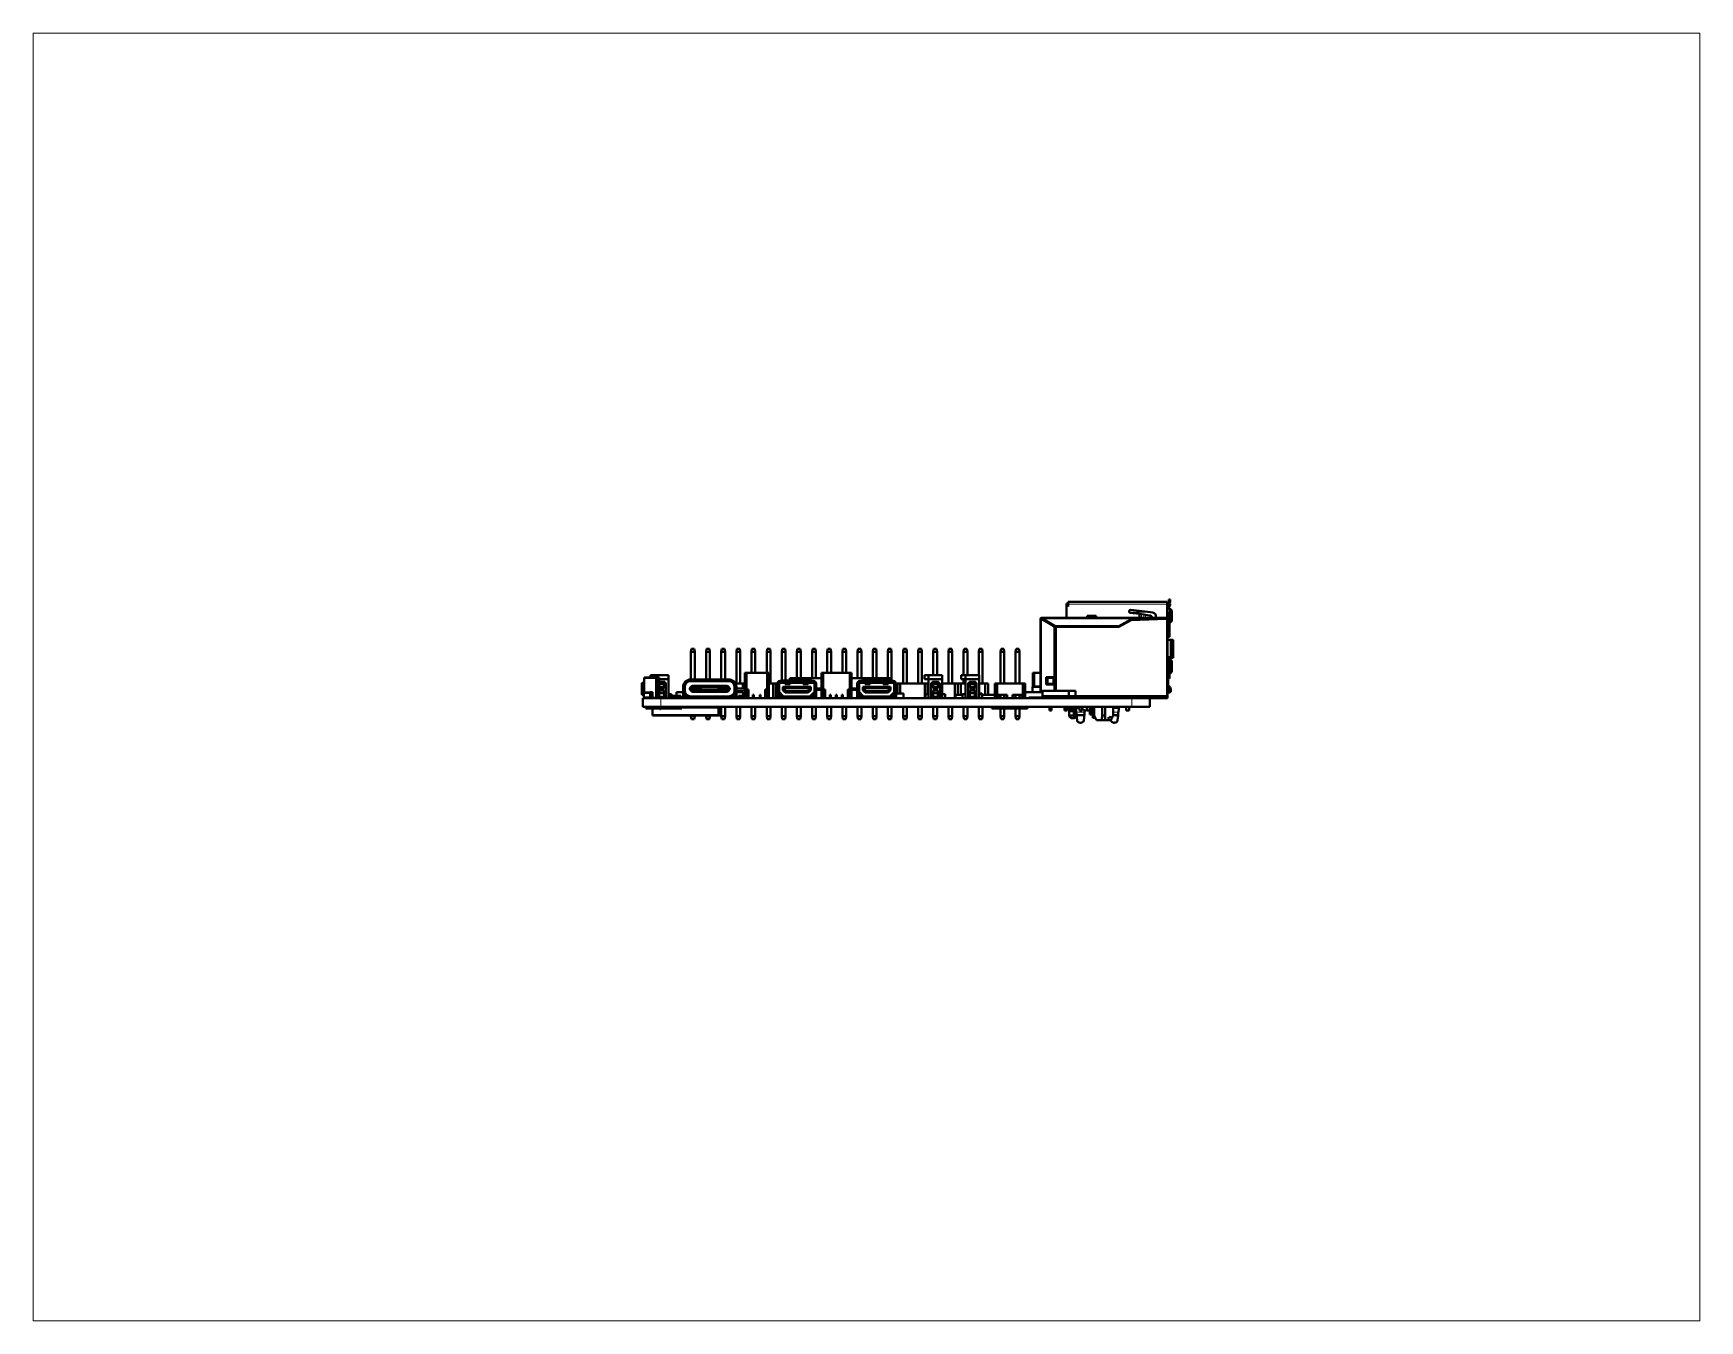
# Paper-space layout 'Layout1' of a CAD drawing. Header units: inches. Extents: x 0 to 11, y 0 to 8.5.
# The model-space entities are those that its viewports show. They can reach past a viewport. Long polylines and large blocks are cut down to what shows.
import ezdxf

# ---------------------------------------------------------------- set-up
doc = ezdxf.new("R2010")
doc.units = ezdxf.units.IN
doc.header["$LTSCALE"] = 0.5
doc.header["$MEASUREMENT"] = 0
doc.layers.add('TANGENT_LINES', color=7, linetype='Continuous', lineweight=15)
doc.layers.add('Visible', color=7, linetype='Continuous', lineweight=40)

msp = doc.modelspace()

# ---------------------------------------------------------------- linework, layer by layer
at = {"layer": 'TANGENT_LINES'}
for p, q in [((11.236, 4.731), (10.583, 4.731)), ((10.399, 4.633), (10.407, 4.633)), ((10.407, 4.641), (10.407, 4.633)), ((10.407, 4.633), (10.407, 4.159)), ((11.12, 4.633), (10.415, 4.633)), ((10.583, 4.716), (10.571, 4.716)), ((11.114, 4.679), (10.985, 4.679)), ((11.066, 4.641), (11.066, 4.664)), ((11.066, 4.628), (11.066, 4.631)), ((11.082, 4.641), (11.082, 4.662)), ((11.082, 4.628), (11.082, 4.632)), ((11.092, 4.641), (11.092, 4.661)), ((11.092, 4.628), (11.092, 4.632)), ((11.232, 4.637), (11.232, 4.641)), ((11.232, 4.123), (11.232, 4.633)), ((11.254, 4.679), (11.236, 4.679)), ((11.241, 4.538), (11.241, 4.668)), ((11.255, 4.721), (11.247, 4.721)), ((11.266, 4.679), (11.254, 4.679)), ((10.488, 4.159), (10.488, 4.586)), ((10.503, 4.582), (10.503, 4.159)), ((11.241, 4.515), (11.241, 4.538)), ((11.255, 4.495), (11.255, 4.377)), ((11.241, 4.381), (11.241, 4.262)), ((11.254, 4.344), (11.252, 4.344)), ((11.254, 4.344), (11.266, 4.344)), ((7.771, 4.212), (7.771, 4.133)), ((8.1, 4.181), (8.1, 4.18)), ((8.331, 4.181), (8.331, 4.18)), ((8.667, 4.206), (8.675, 4.206)), ((8.68, 4.22), (8.68, 4.212)), ((8.715, 4.205), (8.748, 4.205)), ((8.746, 4.237), (8.954, 4.237)), ((8.867, 4.205), (8.833, 4.205)), ((8.901, 4.22), (8.901, 4.212)), ((8.915, 4.206), (8.907, 4.206)), ((9.151, 4.237), (9.416, 4.237)), ((9.194, 4.206), (9.202, 4.206)), ((9.208, 4.22), (9.208, 4.212)), ((9.242, 4.205), (9.276, 4.205)), ((9.394, 4.205), (9.36, 4.205)), ((9.428, 4.22), (9.428, 4.212)), ((9.442, 4.206), (9.434, 4.206)), ((11.241, 4.262), (11.241, 4.24)), ((7.823, 4.141), (7.782, 4.141)), ((7.782, 4.118), (7.823, 4.118)), ((7.893, 4.11), (7.893, 4.053)), ((8.052, 4.157), (8.052, 4.157)), ((8.084, 4.176), (8.084, 4.168)), ((8.093, 4.18), (8.088, 4.18)), ((8.088, 4.18), (8.088, 4.176)), ((8.088, 4.18), (8.088, 4.18)), ((8.088, 4.168), (8.088, 4.164)), ((8.088, 4.164), (8.093, 4.164)), ((8.088, 4.164), (8.088, 4.164)), ((8.089, 4.176), (8.089, 4.168)), ((8.093, 4.18), (8.093, 4.176)), ((8.1, 4.18), (8.093, 4.18)), ((8.093, 4.168), (8.093, 4.164)), ((8.093, 4.164), (8.1, 4.164)), ((8.097, 4.176), (8.097, 4.168)), ((8.1, 4.18), (8.1, 4.176)), ((8.331, 4.18), (8.1, 4.18)), ((8.1, 4.168), (8.1, 4.164)), ((8.1, 4.164), (8.331, 4.164)), ((8.1, 4.164), (8.1, 4.162)), ((8.153, 4.176), (8.153, 4.168)), ((8.279, 4.176), (8.279, 4.168)), ((8.331, 4.18), (8.331, 4.176)), ((8.339, 4.18), (8.331, 4.18)), ((8.331, 4.168), (8.331, 4.164)), ((8.331, 4.164), (8.339, 4.164)), ((8.331, 4.164), (8.331, 4.162)), ((8.335, 4.176), (8.335, 4.168)), ((8.343, 4.18), (8.339, 4.18)), ((8.339, 4.18), (8.339, 4.176)), ((8.339, 4.168), (8.339, 4.164)), ((8.339, 4.164), (8.343, 4.164)), ((8.342, 4.176), (8.342, 4.168)), ((8.343, 4.18), (8.343, 4.176)), ((8.344, 4.18), (8.343, 4.18)), ((8.343, 4.168), (8.343, 4.164)), ((8.343, 4.164), (8.344, 4.164)), ((8.347, 4.176), (8.347, 4.168)), ((8.448, 4.161), (8.392, 4.161)), ((8.46, 4.148), (8.468, 4.148)), ((8.46, 4.141), (8.468, 4.141)), ((8.46, 4.139), (8.468, 4.139)), ((8.46, 4.13), (8.468, 4.13)), ((8.46, 4.128), (8.468, 4.128)), ((8.46, 4.121), (8.468, 4.121)), ((8.594, 4.148), (8.586, 4.148)), ((8.594, 4.141), (8.586, 4.141)), ((8.594, 4.139), (8.586, 4.139)), ((8.594, 4.13), (8.586, 4.13)), ((8.594, 4.128), (8.586, 4.128)), ((8.594, 4.121), (8.586, 4.121)), ((8.675, 4.154), (8.667, 4.154)), ((8.676, 4.15), (8.67, 4.145)), ((8.701, 4.123), (8.696, 4.118)), ((8.706, 4.121), (8.706, 4.114)), ((8.712, 4.172), (8.712, 4.17)), ((8.869, 4.172), (8.712, 4.172)), ((8.712, 4.17), (8.72, 4.161)), ((8.717, 4.178), (8.717, 4.178)), ((8.72, 4.161), (8.861, 4.161)), ((8.722, 4.178), (8.722, 4.178)), ((8.725, 4.155), (8.725, 4.155)), ((8.73, 4.155), (8.73, 4.155)), ((8.733, 4.178), (8.733, 4.178)), ((8.738, 4.178), (8.738, 4.178)), ((8.741, 4.155), (8.741, 4.155)), ((8.746, 4.155), (8.746, 4.155)), ((8.749, 4.178), (8.749, 4.178)), ((8.754, 4.178), (8.754, 4.178)), ((8.757, 4.155), (8.757, 4.155)), ((8.761, 4.155), (8.761, 4.155)), ((8.764, 4.178), (8.764, 4.178)), ((8.769, 4.178), (8.769, 4.178)), ((8.772, 4.155), (8.772, 4.155)), ((8.777, 4.155), (8.777, 4.155)), ((8.78, 4.178), (8.78, 4.178)), ((8.784, 4.114), (8.784, 4.11)), ((8.785, 4.178), (8.785, 4.178)), ((8.788, 4.155), (8.788, 4.155)), ((8.793, 4.155), (8.793, 4.155)), ((8.796, 4.178), (8.796, 4.178)), ((8.797, 4.114), (8.797, 4.11)), ((8.801, 4.178), (8.801, 4.178)), ((8.804, 4.155), (8.804, 4.155)), ((8.809, 4.155), (8.809, 4.155)), ((8.812, 4.178), (8.812, 4.178)), ((8.817, 4.178), (8.817, 4.178)), ((8.819, 4.155), (8.819, 4.155)), ((8.824, 4.155), (8.824, 4.155)), ((8.827, 4.178), (8.827, 4.178)), ((8.832, 4.178), (8.832, 4.178)), ((8.835, 4.155), (8.835, 4.155)), ((8.84, 4.155), (8.84, 4.155)), ((8.843, 4.178), (8.843, 4.178)), ((8.848, 4.178), (8.848, 4.178)), ((8.851, 4.155), (8.851, 4.155)), ((8.856, 4.155), (8.856, 4.155)), ((8.859, 4.178), (8.859, 4.178)), ((8.861, 4.161), (8.869, 4.17)), ((8.864, 4.178), (8.864, 4.178)), ((8.869, 4.17), (8.869, 4.172)), ((8.876, 4.121), (8.876, 4.114)), ((8.88, 4.123), (8.886, 4.118)), ((8.911, 4.145), (8.905, 4.15)), ((8.915, 4.154), (8.907, 4.154)), ((8.919, 4.179), (8.954, 4.179)), ((8.966, 4.148), (8.974, 4.148)), ((8.966, 4.141), (8.974, 4.141)), ((8.966, 4.139), (8.974, 4.139)), ((8.966, 4.13), (8.974, 4.13)), ((8.966, 4.128), (8.974, 4.128)), ((8.966, 4.121), (8.974, 4.121)), ((9.139, 4.148), (9.131, 4.148)), ((9.139, 4.141), (9.131, 4.141)), ((9.139, 4.139), (9.131, 4.139)), ((9.139, 4.13), (9.131, 4.13)), ((9.139, 4.128), (9.131, 4.128)), ((9.139, 4.121), (9.131, 4.121)), ((9.151, 4.179), (9.19, 4.179)), ((9.202, 4.154), (9.194, 4.154)), ((9.204, 4.15), (9.198, 4.145)), ((9.229, 4.123), (9.223, 4.118)), ((9.233, 4.121), (9.233, 4.114)), ((9.397, 4.172), (9.239, 4.172)), ((9.239, 4.172), (9.239, 4.17)), ((9.239, 4.17), (9.248, 4.161)), ((9.245, 4.178), (9.245, 4.178)), ((9.248, 4.161), (9.389, 4.161)), ((9.25, 4.178), (9.25, 4.178)), ((9.253, 4.155), (9.253, 4.155)), ((9.258, 4.155), (9.258, 4.155)), ((9.26, 4.178), (9.26, 4.178)), ((9.265, 4.178), (9.265, 4.178)), ((9.268, 4.155), (9.268, 4.155)), ((9.273, 4.155), (9.273, 4.155)), ((9.276, 4.178), (9.276, 4.178)), ((9.281, 4.178), (9.281, 4.178)), ((9.284, 4.155), (9.284, 4.155)), ((9.289, 4.155), (9.289, 4.155)), ((9.292, 4.178), (9.292, 4.178)), ((9.297, 4.178), (9.297, 4.178)), ((9.3, 4.155), (9.3, 4.155)), ((9.305, 4.155), (9.305, 4.155)), ((9.308, 4.178), (9.308, 4.178)), ((9.312, 4.114), (9.312, 4.11)), ((9.313, 4.178), (9.313, 4.178)), ((9.316, 4.155), (9.316, 4.155)), ((9.321, 4.155), (9.321, 4.155)), ((9.323, 4.178), (9.323, 4.178)), ((9.325, 4.114), (9.325, 4.11)), ((9.328, 4.178), (9.328, 4.178)), ((9.331, 4.155), (9.331, 4.155)), ((9.336, 4.155), (9.336, 4.155)), ((9.339, 4.178), (9.339, 4.178)), ((9.344, 4.178), (9.344, 4.178)), ((9.347, 4.155), (9.347, 4.155)), ((9.352, 4.155), (9.352, 4.155)), ((9.355, 4.178), (9.355, 4.178)), ((9.36, 4.178), (9.36, 4.178)), ((9.363, 4.155), (9.363, 4.155)), ((9.368, 4.155), (9.368, 4.155)), ((9.371, 4.178), (9.371, 4.178)), ((9.376, 4.178), (9.376, 4.178)), ((9.379, 4.155), (9.379, 4.155)), ((9.384, 4.155), (9.384, 4.155)), ((9.386, 4.178), (9.386, 4.178)), ((9.389, 4.161), (9.397, 4.17)), ((9.391, 4.178), (9.391, 4.178)), ((9.397, 4.17), (9.397, 4.172)), ((9.403, 4.121), (9.403, 4.114)), ((9.407, 4.123), (9.413, 4.118)), ((9.438, 4.145), (9.433, 4.15)), ((9.442, 4.154), (9.434, 4.154)), ((9.885, 4.132), (9.838, 4.132)), ((10.098, 4.132), (10.015, 4.132)), ((10.019, 4.133), (10.019, 4.133)), ((10.02, 4.133), (10.02, 4.133)), ((10.022, 4.133), (10.022, 4.133)), ((10.025, 4.133), (10.025, 4.133)), ((10.027, 4.133), (10.027, 4.133)), ((10.031, 4.133), (10.031, 4.133)), ((10.036, 4.133), (10.036, 4.133)), ((10.039, 4.133), (10.039, 4.133)), ((10.043, 4.133), (10.043, 4.133)), ((10.045, 4.133), (10.045, 4.133)), ((10.047, 4.133), (10.047, 4.133)), ((10.049, 4.133), (10.049, 4.133)), ((10.05, 4.133), (10.05, 4.133)), ((10.055, 4.133), (10.055, 4.133)), ((10.059, 4.133), (10.059, 4.133)), ((10.064, 4.133), (10.064, 4.133)), ((10.069, 4.133), (10.069, 4.133)), ((10.074, 4.133), (10.074, 4.133)), ((10.08, 4.133), (10.08, 4.133)), ((10.086, 4.133), (10.086, 4.133)), ((10.091, 4.133), (10.091, 4.133)), ((10.096, 4.133), (10.096, 4.133)), ((10.129, 4.132), (10.115, 4.132)), ((10.164, 4.115), (10.16, 4.115)), ((10.178, 4.115), (10.174, 4.115)), ((10.22, 4.115), (10.216, 4.115)), ((10.234, 4.115), (10.23, 4.115)), ((10.262, 4.115), (10.26, 4.115)), ((10.413, 4.147), (10.298, 4.147)), ((10.335, 4.115), (10.331, 4.115)), ((10.349, 4.115), (10.345, 4.115)), ((10.363, 4.115), (10.359, 4.115)), ((10.377, 4.115), (10.373, 4.115)), ((10.391, 4.115), (10.387, 4.115)), ((10.405, 4.115), (10.401, 4.115)), ((10.419, 4.115), (10.415, 4.115)), ((10.433, 4.115), (10.429, 4.115)), ((10.447, 4.115), (10.443, 4.115)), ((11.003, 4.11), (11.003, 4.053)), ((11.247, 4.158), (11.247, 4.158)), ((7.838, 4.002), (8.274, 4.002)), ((8.286, 4), (8.286, 3.995)), ((10.619, 4.02), (10.588, 4.02)), ((10.636, 4.02), (10.629, 4.02)), ((10.656, 4.043), (10.634, 4.043)), ((10.69, 4.018), (10.636, 4.018)), ((10.755, 3.992), (10.755, 4.053)), ((10.877, 3.992), (10.877, 4.053)), ((10.916, 4.043), (10.879, 4.043)), ((10.914, 4.018), (10.879, 4.018))]:
    msp.add_line(p, q, dxfattribs=at)
for centre, start_param, end_param in [((8.094, 4.18), 0, 1.570796), ((8.098, 4.18), 0, 1.570796), ((8.094, 4.164), 1.570796, 3.141593), ((8.098, 4.164), 1.570796, 3.141593)]:
    msp.add_ellipse(centre, major_axis=(0, 0.00591), ratio=0.9764, start_param=start_param, end_param=end_param, dxfattribs=at)
at = {"layer": 'TANGENT_LINES', "extrusion": (0, 0, -1)}
for centre, start_param, end_param in [((8.333, 4.18), 0, 1.570796), ((8.338, 4.18), 0, 1.570796), ((8.333, 4.164), 1.570796, 3.141593), ((8.338, 4.164), 1.570796, 3.141593)]:
    msp.add_ellipse(centre, major_axis=(0, 0.00591), ratio=0.9764, start_param=start_param, end_param=end_param, dxfattribs=at)
at = {"layer": 'Visible'}
for p, q in [((10.583, 4.735), (10.571, 4.735)), ((10.583, 4.735), (10.571, 4.735)), ((10.571, 4.731), (10.571, 4.716)), ((10.583, 4.746), (10.583, 4.731)), ((10.583, 4.716), (10.583, 4.731)), ((10.587, 4.747), (11.236, 4.747)), ((11.236, 4.747), (11.236, 4.731)), ((11.239, 4.74), (11.236, 4.74)), ((11.236, 4.74), (11.236, 4.732)), ((11.236, 4.732), (11.239, 4.732)), ((11.236, 4.731), (11.236, 4.64)), ((11.241, 4.732), (11.241, 4.74)), ((11.247, 4.761), (11.255, 4.761)), ((11.247, 4.747), (11.247, 4.761)), ((11.255, 4.732), (11.247, 4.732)), ((11.247, 4.732), (11.247, 4.725)), ((11.255, 4.761), (11.255, 4.747)), ((11.255, 4.725), (11.255, 4.732)), ((10.399, 4.159), (10.399, 4.633)), ((10.407, 4.641), (11.232, 4.641)), ((10.409, 4.637), (10.407, 4.633)), ((10.407, 4.633), (10.488, 4.586)), ((10.415, 4.633), (10.409, 4.637)), ((10.497, 4.586), (10.415, 4.633)), ((10.571, 4.716), (10.571, 4.641)), ((10.708, 4.641), (10.708, 4.654)), ((10.708, 4.654), (10.767, 4.654)), ((10.712, 4.654), (10.712, 4.641)), ((10.736, 4.641), (10.736, 4.654)), ((10.767, 4.654), (10.767, 4.641)), ((10.997, 4.629), (10.916, 4.586)), ((10.917, 4.582), (10.998, 4.625)), ((11.053, 4.666), (10.992, 4.674)), ((10.995, 4.693), (11.143, 4.675)), ((11.12, 4.633), (10.997, 4.629)), ((10.998, 4.625), (11.232, 4.633)), ((11.053, 4.641), (11.053, 4.666)), ((11.053, 4.641), (11.053, 4.666)), ((11.066, 4.664), (11.053, 4.666)), ((11.053, 4.627), (11.053, 4.631)), ((11.053, 4.627), (11.053, 4.631)), ((11.082, 4.662), (11.066, 4.664)), ((11.092, 4.661), (11.082, 4.662)), ((11.119, 4.657), (11.092, 4.661)), ((11.232, 4.637), (11.12, 4.633)), ((11.135, 4.641), (11.135, 4.647)), ((11.135, 4.63), (11.135, 4.634)), ((11.161, 4.655), (11.161, 4.641)), ((11.161, 4.635), (11.161, 4.631)), ((11.238, 4.637), (11.232, 4.637)), ((11.232, 4.633), (11.239, 4.633)), ((11.239, 4.717), (11.236, 4.717)), ((11.244, 4.71), (11.236, 4.71)), ((11.254, 4.702), (11.236, 4.702)), ((11.236, 4.668), (11.241, 4.668)), ((11.236, 4.637), (11.236, 4.633)), ((11.239, 4.633), (11.239, 4.123)), ((11.241, 4.668), (11.245, 4.668)), ((11.245, 4.668), (11.252, 4.668)), ((11.245, 4.538), (11.245, 4.668)), ((11.252, 4.538), (11.252, 4.668)), ((11.254, 4.63), (11.252, 4.63)), ((11.266, 4.69), (11.254, 4.702)), ((11.254, 4.679), (11.254, 4.702)), ((11.254, 4.63), (11.254, 4.679)), ((11.254, 4.63), (11.266, 4.642)), ((11.254, 4.607), (11.254, 4.63)), ((11.266, 4.69), (11.266, 4.679)), ((11.266, 4.679), (11.266, 4.642)), ((11.266, 4.642), (11.266, 4.619)), ((10.488, 4.586), (10.492, 4.584)), ((10.492, 4.584), (10.496, 4.582)), ((10.492, 4.584), (10.492, 4.159)), ((10.496, 4.582), (10.5, 4.582)), ((10.916, 4.586), (10.497, 4.586)), ((10.5, 4.159), (10.5, 4.582)), ((10.5, 4.582), (10.503, 4.582)), ((10.503, 4.582), (10.917, 4.582)), ((10.571, 4.586), (10.571, 4.582)), ((11.239, 4.538), (11.241, 4.538)), ((11.239, 4.515), (11.241, 4.515)), ((11.241, 4.538), (11.245, 4.538)), ((11.241, 4.515), (11.245, 4.515)), ((11.245, 4.515), (11.245, 4.538)), ((11.245, 4.538), (11.252, 4.538)), ((11.245, 4.515), (11.252, 4.515)), ((11.254, 4.607), (11.252, 4.607)), ((11.252, 4.515), (11.252, 4.538)), ((11.254, 4.607), (11.266, 4.619)), ((8.095, 4.436), (8.092, 4.417)), ((8.092, 4.417), (8.117, 4.417)), ((8.092, 4.417), (8.092, 4.234)), ((8.095, 4.436), (8.114, 4.436)), ((8.114, 4.436), (8.117, 4.417)), ((8.117, 4.417), (8.117, 4.234)), ((8.195, 4.436), (8.192, 4.417)), ((8.192, 4.417), (8.217, 4.417)), ((8.192, 4.417), (8.192, 4.234)), ((8.195, 4.436), (8.214, 4.436)), ((8.214, 4.436), (8.217, 4.417)), ((8.217, 4.417), (8.217, 4.234)), ((8.295, 4.436), (8.292, 4.417)), ((8.292, 4.417), (8.317, 4.417)), ((8.292, 4.417), (8.292, 4.234)), ((8.295, 4.436), (8.314, 4.436)), ((8.314, 4.436), (8.317, 4.417)), ((8.317, 4.417), (8.317, 4.234)), ((8.395, 4.436), (8.392, 4.417)), ((8.392, 4.417), (8.417, 4.417)), ((8.392, 4.417), (8.392, 4.208)), ((8.395, 4.436), (8.414, 4.436)), ((8.414, 4.436), (8.417, 4.417)), ((8.417, 4.417), (8.417, 4.208)), ((8.495, 4.436), (8.492, 4.417)), ((8.492, 4.417), (8.517, 4.417)), ((8.492, 4.417), (8.492, 4.277)), ((8.495, 4.436), (8.514, 4.436)), ((8.514, 4.436), (8.517, 4.417)), ((8.517, 4.417), (8.517, 4.277)), ((8.595, 4.436), (8.592, 4.417)), ((8.592, 4.417), (8.617, 4.417)), ((8.592, 4.417), (8.592, 4.277)), ((8.595, 4.436), (8.614, 4.436)), ((8.614, 4.436), (8.617, 4.417)), ((8.617, 4.417), (8.617, 4.208)), ((8.695, 4.436), (8.692, 4.417)), ((8.692, 4.417), (8.717, 4.417)), ((8.692, 4.417), (8.692, 4.224)), ((8.695, 4.436), (8.714, 4.436)), ((8.714, 4.436), (8.717, 4.417)), ((8.717, 4.417), (8.717, 4.227)), ((8.795, 4.436), (8.792, 4.417)), ((8.792, 4.417), (8.817, 4.417)), ((8.792, 4.417), (8.792, 4.243)), ((8.795, 4.436), (8.814, 4.436)), ((8.814, 4.436), (8.817, 4.417)), ((8.817, 4.417), (8.817, 4.243)), ((8.895, 4.436), (8.892, 4.417)), ((8.892, 4.417), (8.917, 4.417)), ((8.892, 4.417), (8.892, 4.243)), ((8.895, 4.436), (8.914, 4.436)), ((8.914, 4.436), (8.917, 4.417)), ((8.917, 4.417), (8.917, 4.243)), ((8.995, 4.436), (8.992, 4.417)), ((8.992, 4.417), (9.017, 4.417)), ((8.992, 4.417), (8.992, 4.277)), ((8.995, 4.436), (9.014, 4.436)), ((9.014, 4.436), (9.017, 4.417)), ((9.017, 4.417), (9.017, 4.277)), ((9.095, 4.436), (9.092, 4.417)), ((9.092, 4.417), (9.117, 4.417)), ((9.092, 4.417), (9.092, 4.277)), ((9.095, 4.436), (9.114, 4.436)), ((9.114, 4.436), (9.117, 4.417)), ((9.117, 4.417), (9.117, 4.277)), ((9.195, 4.436), (9.192, 4.417)), ((9.192, 4.417), (9.217, 4.417)), ((9.192, 4.417), (9.192, 4.243)), ((9.195, 4.436), (9.214, 4.436)), ((9.214, 4.436), (9.217, 4.417)), ((9.217, 4.417), (9.217, 4.243)), ((9.295, 4.436), (9.292, 4.417)), ((9.292, 4.417), (9.317, 4.417)), ((9.292, 4.417), (9.292, 4.243)), ((9.295, 4.436), (9.314, 4.436)), ((9.314, 4.436), (9.317, 4.417)), ((9.317, 4.417), (9.317, 4.243)), ((9.395, 4.436), (9.392, 4.417)), ((9.392, 4.417), (9.417, 4.417)), ((9.392, 4.417), (9.392, 4.243)), ((9.395, 4.436), (9.414, 4.436)), ((9.414, 4.436), (9.417, 4.417)), ((9.417, 4.417), (9.417, 4.224)), ((9.495, 4.436), (9.492, 4.417)), ((9.492, 4.417), (9.517, 4.417)), ((9.492, 4.417), (9.492, 4.208)), ((9.495, 4.436), (9.514, 4.436)), ((9.514, 4.436), (9.517, 4.417)), ((9.517, 4.417), (9.517, 4.208)), ((9.595, 4.436), (9.592, 4.417)), ((9.592, 4.417), (9.617, 4.417)), ((9.592, 4.417), (9.592, 4.208)), ((9.595, 4.436), (9.614, 4.436)), ((9.614, 4.436), (9.617, 4.417)), ((9.617, 4.417), (9.617, 4.208)), ((9.695, 4.436), (9.692, 4.417)), ((9.692, 4.417), (9.717, 4.417)), ((9.692, 4.417), (9.692, 4.263)), ((9.695, 4.436), (9.714, 4.436)), ((9.714, 4.436), (9.717, 4.417)), ((9.717, 4.417), (9.717, 4.263)), ((9.795, 4.436), (9.792, 4.417)), ((9.792, 4.417), (9.817, 4.417)), ((9.792, 4.417), (9.792, 4.208)), ((9.795, 4.436), (9.814, 4.436)), ((9.814, 4.436), (9.817, 4.417)), ((9.817, 4.417), (9.817, 4.208)), ((9.895, 4.436), (9.892, 4.417)), ((9.892, 4.417), (9.917, 4.417)), ((9.892, 4.417), (9.892, 4.263)), ((9.895, 4.436), (9.914, 4.436)), ((9.914, 4.436), (9.917, 4.417)), ((9.917, 4.417), (9.917, 4.263)), ((9.995, 4.436), (9.992, 4.417)), ((9.992, 4.417), (10.017, 4.417)), ((9.992, 4.417), (9.992, 4.263)), ((9.995, 4.436), (10.014, 4.436)), ((10.014, 4.436), (10.017, 4.417)), ((10.017, 4.417), (10.017, 4.208)), ((10.139, 4.436), (10.135, 4.417)), ((10.135, 4.417), (10.16, 4.417)), ((10.135, 4.417), (10.135, 4.208)), ((10.139, 4.436), (10.157, 4.436)), ((10.157, 4.436), (10.16, 4.417)), ((10.16, 4.417), (10.16, 4.208)), ((10.239, 4.436), (10.235, 4.417)), ((10.235, 4.417), (10.26, 4.417)), ((10.235, 4.417), (10.235, 4.208)), ((10.239, 4.436), (10.257, 4.436)), ((10.257, 4.436), (10.26, 4.417)), ((10.26, 4.417), (10.26, 4.208)), ((11.255, 4.495), (11.239, 4.495)), ((11.267, 4.495), (11.255, 4.495)), ((11.267, 4.495), (11.267, 4.377)), ((11.275, 4.495), (11.267, 4.495)), ((11.275, 4.495), (11.275, 4.377)), ((11.239, 4.381), (11.241, 4.381)), ((11.241, 4.381), (11.245, 4.381)), ((11.245, 4.381), (11.252, 4.381)), ((11.245, 4.381), (11.245, 4.262)), ((11.252, 4.381), (11.252, 4.262)), ((11.252, 4.377), (11.255, 4.377)), ((11.254, 4.367), (11.252, 4.367)), ((11.254, 4.295), (11.252, 4.295)), ((11.254, 4.367), (11.266, 4.356)), ((11.254, 4.344), (11.254, 4.367)), ((11.254, 4.295), (11.254, 4.344)), ((11.254, 4.295), (11.266, 4.307)), ((11.254, 4.272), (11.254, 4.295)), ((11.255, 4.377), (11.267, 4.377)), ((11.266, 4.356), (11.266, 4.344)), ((11.266, 4.344), (11.266, 4.307)), ((11.266, 4.307), (11.266, 4.284)), ((11.267, 4.377), (11.275, 4.377)), ((7.769, 4.135), (7.769, 4.21)), ((7.783, 4.212), (7.771, 4.212)), ((7.783, 4.244), (7.863, 4.244)), ((7.783, 4.143), (7.783, 4.244)), ((7.785, 4.247), (7.785, 4.244)), ((7.785, 4.247), (7.871, 4.247)), ((7.826, 4.263), (7.854, 4.263)), ((7.826, 4.263), (7.826, 4.247)), ((7.854, 4.263), (7.944, 4.263)), ((7.854, 4.263), (7.854, 4.247)), ((7.863, 4.244), (7.863, 4.113)), ((7.883, 4.247), (7.871, 4.247)), ((7.871, 4.11), (7.871, 4.247)), ((7.883, 4.11), (7.883, 4.247)), ((7.883, 4.236), (7.944, 4.236)), ((7.919, 4.217), (7.883, 4.217)), ((7.883, 4.213), (7.915, 4.213)), ((7.915, 4.205), (7.883, 4.205)), ((7.883, 4.184), (7.915, 4.184)), ((7.915, 4.213), (7.915, 4.205)), ((7.915, 4.184), (7.915, 4.205)), ((7.915, 4.184), (7.915, 4.176)), ((7.919, 4.214), (7.919, 4.217)), ((7.926, 4.112), (7.926, 4.206)), ((7.944, 4.263), (7.944, 4.236)), ((7.944, 4.236), (7.944, 4.125)), ((8.04, 4.183), (8.04, 4.161)), ((8.052, 4.183), (8.052, 4.161)), ((8.341, 4.234), (8.091, 4.234)), ((8.341, 4.222), (8.091, 4.222)), ((8.094, 4.186), (8.098, 4.186)), ((8.098, 4.186), (8.099, 4.186)), ((8.333, 4.186), (8.099, 4.186)), ((8.1, 4.181), (8.331, 4.181)), ((8.329, 4.192), (8.103, 4.192)), ((8.333, 4.186), (8.338, 4.186)), ((8.333, 4.186), (8.333, 4.186)), ((8.38, 4.161), (8.38, 4.183)), ((8.385, 4.208), (8.435, 4.208)), ((8.392, 4.161), (8.392, 4.183)), ((8.435, 4.208), (8.448, 4.208)), ((8.435, 4.173), (8.435, 4.208)), ((8.448, 4.277), (8.458, 4.277)), ((8.448, 4.277), (8.448, 4.164)), ((8.458, 4.277), (8.596, 4.277)), ((8.458, 4.277), (8.458, 4.168)), ((8.596, 4.277), (8.606, 4.277)), ((8.596, 4.168), (8.596, 4.277)), ((8.606, 4.164), (8.606, 4.277)), ((8.606, 4.208), (8.635, 4.208)), ((8.635, 4.208), (8.653, 4.208)), ((8.635, 4.11), (8.635, 4.208)), ((8.653, 4.208), (8.653, 4.133)), ((8.655, 4.208), (8.663, 4.208)), ((8.655, 4.133), (8.655, 4.208)), ((8.663, 4.206), (8.663, 4.154)), ((8.667, 4.154), (8.667, 4.206)), ((8.675, 4.206), (8.675, 4.154)), ((8.901, 4.224), (8.68, 4.224)), ((8.68, 4.22), (8.901, 4.22)), ((8.901, 4.212), (8.68, 4.212)), ((8.692, 4.227), (8.889, 4.227)), ((8.692, 4.227), (8.692, 4.224)), ((8.699, 4.164), (8.699, 4.186)), ((8.699, 4.186), (8.706, 4.178)), ((8.699, 4.186), (8.883, 4.186)), ((8.715, 4.211), (8.715, 4.212)), ((8.715, 4.211), (8.715, 4.205)), ((8.715, 4.205), (8.715, 4.203)), ((8.715, 4.203), (8.748, 4.203)), ((8.746, 4.243), (8.954, 4.243)), ((8.746, 4.237), (8.746, 4.243)), ((8.746, 4.227), (8.746, 4.237)), ((8.748, 4.211), (8.748, 4.212)), ((8.748, 4.205), (8.748, 4.211)), ((8.748, 4.203), (8.748, 4.205)), ((8.833, 4.211), (8.833, 4.212)), ((8.833, 4.211), (8.833, 4.205)), ((8.833, 4.205), (8.833, 4.203)), ((8.833, 4.203), (8.867, 4.203)), ((8.867, 4.211), (8.867, 4.212)), ((8.867, 4.205), (8.867, 4.211)), ((8.867, 4.203), (8.867, 4.205)), ((8.883, 4.186), (8.875, 4.178)), ((8.883, 4.186), (8.883, 4.164)), ((8.889, 4.227), (8.889, 4.224)), ((8.907, 4.154), (8.907, 4.206)), ((8.915, 4.206), (8.915, 4.154)), ((8.919, 4.154), (8.919, 4.206)), ((8.954, 4.277), (8.954, 4.164)), ((8.954, 4.277), (8.964, 4.277)), ((8.964, 4.277), (9.141, 4.277)), ((8.964, 4.277), (8.964, 4.168)), ((9.141, 4.168), (9.141, 4.277)), ((9.141, 4.277), (9.151, 4.277)), ((9.151, 4.164), (9.151, 4.277)), ((9.151, 4.243), (9.416, 4.243)), ((9.19, 4.206), (9.19, 4.154)), ((9.194, 4.154), (9.194, 4.206)), ((9.202, 4.206), (9.202, 4.154)), ((9.428, 4.224), (9.208, 4.224)), ((9.208, 4.22), (9.428, 4.22)), ((9.428, 4.212), (9.208, 4.212)), ((9.22, 4.227), (9.417, 4.227)), ((9.22, 4.227), (9.22, 4.224)), ((9.226, 4.164), (9.226, 4.186)), ((9.226, 4.186), (9.234, 4.178)), ((9.226, 4.186), (9.41, 4.186)), ((9.242, 4.211), (9.242, 4.212)), ((9.242, 4.211), (9.242, 4.205)), ((9.242, 4.205), (9.242, 4.203)), ((9.242, 4.203), (9.276, 4.203)), ((9.276, 4.211), (9.276, 4.212)), ((9.276, 4.205), (9.276, 4.211)), ((9.276, 4.203), (9.276, 4.205)), ((9.36, 4.211), (9.36, 4.212)), ((9.36, 4.211), (9.36, 4.205)), ((9.36, 4.205), (9.36, 4.203)), ((9.36, 4.203), (9.394, 4.203)), ((9.394, 4.211), (9.394, 4.212)), ((9.394, 4.205), (9.394, 4.211)), ((9.394, 4.203), (9.394, 4.205)), ((9.41, 4.186), (9.403, 4.178)), ((9.41, 4.186), (9.41, 4.164)), ((9.416, 4.237), (9.416, 4.243)), ((9.416, 4.227), (9.416, 4.237)), ((9.417, 4.227), (9.417, 4.224)), ((9.434, 4.154), (9.434, 4.206)), ((9.442, 4.206), (9.442, 4.154)), ((9.446, 4.208), (9.453, 4.208)), ((9.446, 4.154), (9.446, 4.206)), ((9.453, 4.208), (9.453, 4.141)), ((9.455, 4.141), (9.455, 4.208)), ((9.455, 4.208), (9.474, 4.208)), ((9.474, 4.208), (9.635, 4.208)), ((9.474, 4.141), (9.474, 4.208)), ((9.633, 4.263), (9.661, 4.263)), ((9.633, 4.263), (9.633, 4.236)), ((9.633, 4.236), (9.661, 4.236)), ((9.635, 4.208), (9.653, 4.208)), ((9.635, 4.11), (9.635, 4.208)), ((9.653, 4.208), (9.653, 4.137)), ((9.655, 4.137), (9.655, 4.208)), ((9.655, 4.208), (9.661, 4.208)), ((9.661, 4.263), (9.751, 4.263)), ((9.661, 4.263), (9.661, 4.236)), ((9.661, 4.236), (9.661, 4.112)), ((9.661, 4.236), (9.751, 4.236)), ((9.678, 4.206), (9.678, 4.112)), ((9.686, 4.217), (9.686, 4.214)), ((9.726, 4.217), (9.686, 4.217)), ((9.69, 4.213), (9.722, 4.213)), ((9.69, 4.205), (9.69, 4.213)), ((9.69, 4.205), (9.69, 4.184)), ((9.722, 4.205), (9.69, 4.205)), ((9.69, 4.176), (9.69, 4.184)), ((9.69, 4.184), (9.722, 4.184)), ((9.722, 4.213), (9.722, 4.205)), ((9.722, 4.184), (9.722, 4.205)), ((9.722, 4.184), (9.722, 4.176)), ((9.726, 4.214), (9.726, 4.217)), ((9.734, 4.112), (9.734, 4.206)), ((9.751, 4.263), (9.751, 4.236)), ((9.751, 4.236), (9.751, 4.112)), ((9.751, 4.208), (9.835, 4.208)), ((9.835, 4.11), (9.835, 4.208)), ((9.835, 4.208), (9.853, 4.208)), ((9.853, 4.208), (9.853, 4.133)), ((9.855, 4.133), (9.855, 4.208)), ((9.855, 4.208), (9.874, 4.208)), ((9.874, 4.208), (9.905, 4.208)), ((9.874, 4.133), (9.874, 4.208)), ((9.877, 4.263), (9.905, 4.263)), ((9.877, 4.263), (9.877, 4.236)), ((9.877, 4.236), (9.905, 4.236)), ((9.892, 4.236), (9.892, 4.208)), ((9.905, 4.263), (9.995, 4.263)), ((9.905, 4.263), (9.905, 4.236)), ((9.905, 4.236), (9.905, 4.112)), ((9.905, 4.236), (9.995, 4.236)), ((9.923, 4.206), (9.923, 4.112)), ((9.93, 4.217), (9.93, 4.214)), ((9.97, 4.217), (9.93, 4.217)), ((9.934, 4.213), (9.966, 4.213)), ((9.934, 4.205), (9.934, 4.213)), ((9.934, 4.205), (9.934, 4.184)), ((9.966, 4.205), (9.934, 4.205)), ((9.934, 4.176), (9.934, 4.184)), ((9.934, 4.184), (9.966, 4.184)), ((9.966, 4.213), (9.966, 4.205)), ((9.966, 4.184), (9.966, 4.205)), ((9.966, 4.184), (9.966, 4.176)), ((9.97, 4.214), (9.97, 4.217)), ((9.978, 4.112), (9.978, 4.206)), ((9.995, 4.263), (9.995, 4.236)), ((9.995, 4.236), (9.995, 4.112)), ((9.995, 4.208), (10.035, 4.208)), ((10.035, 4.133), (10.035, 4.208)), ((10.035, 4.208), (10.054, 4.208)), ((10.054, 4.133), (10.054, 4.208)), ((10.098, 4.208), (10.113, 4.208)), ((10.098, 4.11), (10.098, 4.208)), ((10.113, 4.208), (10.282, 4.208)), ((10.113, 4.11), (10.113, 4.208)), ((10.282, 4.208), (10.298, 4.208)), ((10.282, 4.11), (10.282, 4.208)), ((10.298, 4.11), (10.298, 4.208)), ((10.349, 4.188), (10.346, 4.185)), ((10.346, 4.185), (10.346, 4.149)), ((10.399, 4.185), (10.346, 4.185)), ((10.349, 4.188), (10.399, 4.188)), ((10.358, 4.277), (10.35, 4.277)), ((10.35, 4.188), (10.35, 4.277)), ((10.358, 4.277), (10.399, 4.277)), ((10.358, 4.188), (10.358, 4.277)), ((10.438, 4.2), (10.438, 4.248)), ((10.438, 4.248), (10.486, 4.248)), ((10.486, 4.2), (10.438, 4.2)), ((10.486, 4.244), (10.446, 4.244)), ((10.446, 4.244), (10.446, 4.204)), ((10.446, 4.204), (10.486, 4.204)), ((10.486, 4.248), (10.486, 4.2)), ((10.486, 4.244), (10.486, 4.204)), ((11.239, 4.262), (11.241, 4.262)), ((11.239, 4.24), (11.241, 4.24)), ((11.241, 4.262), (11.245, 4.262)), ((11.241, 4.24), (11.245, 4.24)), ((11.243, 4.228), (11.243, 4.153)), ((11.245, 4.262), (11.245, 4.24)), ((11.245, 4.262), (11.252, 4.262)), ((11.245, 4.24), (11.252, 4.24)), ((11.254, 4.272), (11.252, 4.272)), ((11.252, 4.262), (11.252, 4.24)), ((11.254, 4.272), (11.266, 4.284)), ((7.771, 4.133), (7.782, 4.133)), ((7.775, 4.11), (7.775, 4.053)), ((7.775, 4.11), (7.893, 4.11)), ((7.782, 4.141), (7.782, 4.118)), ((7.783, 4.113), (7.783, 4.116)), ((7.783, 4.113), (7.785, 4.113)), ((7.785, 4.113), (7.785, 4.11)), ((7.788, 4.147), (7.823, 4.147)), ((7.823, 4.112), (7.788, 4.112)), ((7.823, 4.149), (7.839, 4.149)), ((7.823, 4.149), (7.823, 4.141)), ((7.823, 4.141), (7.839, 4.141)), ((7.823, 4.141), (7.823, 4.118)), ((7.823, 4.118), (7.839, 4.118)), ((7.823, 4.118), (7.823, 4.11)), ((7.839, 4.149), (7.839, 4.141)), ((7.839, 4.141), (7.839, 4.118)), ((7.839, 4.118), (7.839, 4.11)), ((7.839, 4.113), (7.863, 4.113)), ((7.915, 4.176), (7.883, 4.176)), ((7.883, 4.161), (7.915, 4.161)), ((7.915, 4.16), (7.883, 4.16)), ((7.883, 4.143), (7.915, 4.143)), ((7.926, 4.119), (7.883, 4.119)), ((7.883, 4.119), (7.915, 4.119)), ((7.893, 4.11), (8.091, 4.11)), ((7.915, 4.161), (7.915, 4.16)), ((7.915, 4.143), (7.915, 4.16)), ((7.915, 4.143), (7.915, 4.119)), ((7.944, 4.112), (7.926, 4.112)), ((7.944, 4.137), (7.964, 4.137)), ((7.944, 4.125), (8.025, 4.125)), ((7.944, 4.125), (7.944, 4.11)), ((7.964, 4.137), (7.964, 4.125)), ((7.996, 4.149), (7.996, 4.149)), ((7.996, 4.149), (8.04, 4.149)), ((7.996, 4.149), (8.04, 4.149)), ((7.996, 4.149), (7.996, 4.125)), ((7.996, 4.149), (8.04, 4.149)), ((8.025, 4.125), (8.025, 4.11)), ((8.04, 4.161), (8.04, 4.11)), ((8.052, 4.128), (8.052, 4.11)), ((8.067, 4.116), (8.052, 4.116)), ((8.065, 4.116), (8.065, 4.11)), ((8.079, 4.111), (8.079, 4.11)), ((8.08, 4.11), (8.08, 4.111)), ((8.084, 4.176), (8.089, 4.176)), ((8.084, 4.176), (8.084, 4.168)), ((8.084, 4.176), (8.084, 4.176)), ((8.084, 4.168), (8.089, 4.168)), ((8.084, 4.168), (8.084, 4.168)), ((8.088, 4.18), (8.088, 4.176)), ((8.088, 4.168), (8.088, 4.164)), ((8.089, 4.176), (8.097, 4.176)), ((8.089, 4.168), (8.097, 4.168)), ((8.091, 4.121), (8.341, 4.121)), ((8.091, 4.11), (8.341, 4.11)), ((8.098, 4.158), (8.094, 4.158)), ((8.097, 4.176), (8.153, 4.176)), ((8.097, 4.168), (8.153, 4.168)), ((8.099, 4.158), (8.098, 4.158)), ((8.333, 4.158), (8.099, 4.158)), ((8.331, 4.162), (8.1, 4.162)), ((8.103, 4.152), (8.329, 4.152)), ((8.153, 4.176), (8.157, 4.176)), ((8.153, 4.168), (8.157, 4.168)), ((8.157, 4.176), (8.157, 4.168)), ((8.275, 4.176), (8.275, 4.168)), ((8.275, 4.176), (8.279, 4.176)), ((8.275, 4.168), (8.279, 4.168)), ((8.279, 4.176), (8.335, 4.176)), ((8.279, 4.168), (8.335, 4.168)), ((8.338, 4.158), (8.333, 4.158)), ((8.333, 4.158), (8.333, 4.158)), ((8.335, 4.176), (8.342, 4.176)), ((8.335, 4.168), (8.342, 4.168)), ((8.341, 4.11), (8.706, 4.11)), ((8.342, 4.176), (8.347, 4.176)), ((8.342, 4.168), (8.347, 4.168)), ((8.344, 4.18), (8.344, 4.176)), ((8.344, 4.168), (8.344, 4.164)), ((8.347, 4.176), (8.348, 4.176)), ((8.347, 4.168), (8.348, 4.168)), ((8.348, 4.176), (8.348, 4.168)), ((8.352, 4.11), (8.352, 4.111)), ((8.36, 4.114), (8.36, 4.11)), ((8.38, 4.116), (8.365, 4.116)), ((8.367, 4.116), (8.367, 4.11)), ((8.38, 4.128), (8.38, 4.11)), ((8.392, 4.173), (8.448, 4.173)), ((8.392, 4.161), (8.392, 4.11)), ((8.392, 4.149), (8.436, 4.149)), ((8.392, 4.149), (8.436, 4.149)), ((8.392, 4.149), (8.436, 4.149)), ((8.405, 4.125), (8.448, 4.125)), ((8.405, 4.125), (8.405, 4.11)), ((8.436, 4.149), (8.436, 4.149)), ((8.436, 4.149), (8.436, 4.125)), ((8.448, 4.164), (8.458, 4.164)), ((8.448, 4.157), (8.448, 4.164)), ((8.448, 4.137), (8.448, 4.157)), ((8.458, 4.157), (8.448, 4.157)), ((8.448, 4.133), (8.448, 4.137)), ((8.448, 4.137), (8.458, 4.137)), ((8.448, 4.11), (8.448, 4.133)), ((8.458, 4.133), (8.448, 4.133)), ((8.472, 4.168), (8.458, 4.168)), ((8.458, 4.168), (8.458, 4.164)), ((8.46, 4.157), (8.458, 4.157)), ((8.458, 4.137), (8.458, 4.157)), ((8.458, 4.137), (8.458, 4.133)), ((8.46, 4.153), (8.46, 4.157)), ((8.46, 4.157), (8.468, 4.157)), ((8.46, 4.149), (8.46, 4.153)), ((8.46, 4.153), (8.468, 4.153)), ((8.46, 4.149), (8.468, 4.149)), ((8.46, 4.149), (8.46, 4.148)), ((8.46, 4.148), (8.46, 4.141)), ((8.46, 4.141), (8.46, 4.14)), ((8.46, 4.14), (8.468, 4.14)), ((8.46, 4.14), (8.46, 4.139)), ((8.46, 4.13), (8.46, 4.139)), ((8.46, 4.129), (8.46, 4.13)), ((8.46, 4.129), (8.468, 4.129)), ((8.46, 4.129), (8.46, 4.128)), ((8.46, 4.128), (8.46, 4.121)), ((8.46, 4.12), (8.46, 4.121)), ((8.46, 4.113), (8.46, 4.12)), ((8.46, 4.12), (8.468, 4.12)), ((8.46, 4.11), (8.46, 4.113)), ((8.46, 4.113), (8.468, 4.113)), ((8.468, 4.166), (8.472, 4.168)), ((8.468, 4.11), (8.468, 4.166)), ((8.468, 4.157), (8.468, 4.157)), ((8.468, 4.153), (8.468, 4.157)), ((8.468, 4.149), (8.468, 4.153)), ((8.468, 4.149), (8.468, 4.148)), ((8.468, 4.148), (8.468, 4.141)), ((8.468, 4.141), (8.468, 4.14)), ((8.468, 4.14), (8.468, 4.139)), ((8.468, 4.13), (8.468, 4.139)), ((8.468, 4.129), (8.468, 4.13)), ((8.468, 4.129), (8.468, 4.128)), ((8.468, 4.128), (8.468, 4.121)), ((8.468, 4.12), (8.468, 4.121)), ((8.468, 4.113), (8.468, 4.12)), ((8.468, 4.11), (8.468, 4.113)), ((8.472, 4.168), (8.472, 4.11)), ((8.495, 4.11), (8.501, 4.116)), ((8.495, 4.11), (8.495, 4.11)), ((8.501, 4.133), (8.501, 4.116)), ((8.501, 4.133), (8.507, 4.133)), ((8.501, 4.133), (8.507, 4.133)), ((8.501, 4.116), (8.501, 4.133)), ((8.501, 4.116), (8.507, 4.116)), ((8.501, 4.116), (8.501, 4.11)), ((8.507, 4.133), (8.507, 4.116)), ((8.507, 4.133), (8.507, 4.116)), ((8.507, 4.116), (8.507, 4.11)), ((8.507, 4.116), (8.513, 4.11)), ((8.513, 4.11), (8.513, 4.11)), ((8.541, 4.11), (8.547, 4.116)), ((8.541, 4.11), (8.541, 4.11)), ((8.547, 4.133), (8.547, 4.116)), ((8.547, 4.133), (8.552, 4.133)), ((8.547, 4.116), (8.547, 4.133)), ((8.547, 4.133), (8.552, 4.133)), ((8.547, 4.116), (8.552, 4.116)), ((8.547, 4.116), (8.547, 4.11)), ((8.552, 4.133), (8.552, 4.116)), ((8.552, 4.133), (8.552, 4.116)), ((8.552, 4.116), (8.552, 4.11)), ((8.552, 4.116), (8.558, 4.11)), ((8.558, 4.11), (8.558, 4.11)), ((8.582, 4.168), (8.596, 4.168)), ((8.582, 4.11), (8.582, 4.168)), ((8.582, 4.168), (8.586, 4.166)), ((8.586, 4.166), (8.586, 4.11)), ((8.586, 4.157), (8.586, 4.157)), ((8.586, 4.153), (8.586, 4.157)), ((8.594, 4.157), (8.586, 4.157)), ((8.594, 4.153), (8.586, 4.153)), ((8.586, 4.149), (8.586, 4.153)), ((8.594, 4.149), (8.586, 4.149)), ((8.586, 4.149), (8.586, 4.148)), ((8.586, 4.148), (8.586, 4.141)), ((8.586, 4.141), (8.586, 4.14)), ((8.594, 4.14), (8.586, 4.14)), ((8.586, 4.14), (8.586, 4.139)), ((8.586, 4.13), (8.586, 4.139)), ((8.586, 4.129), (8.586, 4.13)), ((8.594, 4.129), (8.586, 4.129)), ((8.586, 4.129), (8.586, 4.128)), ((8.586, 4.128), (8.586, 4.121)), ((8.586, 4.12), (8.586, 4.121)), ((8.586, 4.113), (8.586, 4.12)), ((8.594, 4.12), (8.586, 4.12)), ((8.586, 4.11), (8.586, 4.113)), ((8.594, 4.113), (8.586, 4.113)), ((8.594, 4.157), (8.596, 4.157)), ((8.594, 4.153), (8.594, 4.157)), ((8.594, 4.149), (8.594, 4.153)), ((8.594, 4.149), (8.594, 4.148)), ((8.594, 4.148), (8.594, 4.141)), ((8.594, 4.141), (8.594, 4.14)), ((8.594, 4.14), (8.594, 4.139)), ((8.594, 4.13), (8.594, 4.139)), ((8.594, 4.129), (8.594, 4.13)), ((8.594, 4.129), (8.594, 4.128)), ((8.594, 4.128), (8.594, 4.121)), ((8.594, 4.12), (8.594, 4.121)), ((8.594, 4.113), (8.594, 4.12)), ((8.594, 4.11), (8.594, 4.113)), ((8.596, 4.168), (8.596, 4.164)), ((8.606, 4.164), (8.596, 4.164)), ((8.596, 4.137), (8.596, 4.157)), ((8.596, 4.157), (8.606, 4.157)), ((8.596, 4.133), (8.596, 4.137)), ((8.596, 4.137), (8.606, 4.137)), ((8.606, 4.133), (8.596, 4.133)), ((8.606, 4.157), (8.606, 4.164)), ((8.606, 4.137), (8.606, 4.157)), ((8.606, 4.137), (8.606, 4.133)), ((8.606, 4.11), (8.606, 4.133)), ((8.652, 4.133), (8.652, 4.11)), ((8.653, 4.133), (8.652, 4.133)), ((8.653, 4.11), (8.653, 4.133)), ((8.656, 4.133), (8.655, 4.133)), ((8.655, 4.133), (8.655, 4.11)), ((8.656, 4.11), (8.656, 4.133)), ((8.663, 4.154), (8.663, 4.11)), ((8.668, 4.142), (8.693, 4.115)), ((8.696, 4.118), (8.67, 4.145)), ((8.675, 4.135), (8.675, 4.11)), ((8.676, 4.15), (8.701, 4.123)), ((8.699, 4.164), (8.706, 4.167)), ((8.715, 4.148), (8.699, 4.164)), ((8.706, 4.167), (8.706, 4.178)), ((8.706, 4.178), (8.875, 4.178)), ((8.712, 4.172), (8.706, 4.178)), ((8.712, 4.17), (8.706, 4.167)), ((8.718, 4.155), (8.706, 4.167)), ((8.706, 4.121), (8.79, 4.121)), ((8.784, 4.114), (8.706, 4.114)), ((8.706, 4.11), (8.784, 4.11)), ((8.715, 4.148), (8.718, 4.155)), ((8.867, 4.148), (8.715, 4.148)), ((8.724, 4.179), (8.716, 4.179)), ((8.716, 4.178), (8.716, 4.179)), ((8.716, 4.178), (8.716, 4.178)), ((8.717, 4.178), (8.717, 4.178)), ((8.722, 4.178), (8.717, 4.178)), ((8.717, 4.178), (8.717, 4.178)), ((8.718, 4.155), (8.72, 4.161)), ((8.863, 4.155), (8.718, 4.155)), ((8.722, 4.178), (8.722, 4.178)), ((8.722, 4.178), (8.722, 4.178)), ((8.724, 4.179), (8.724, 4.178)), ((8.724, 4.178), (8.724, 4.178)), ((8.725, 4.155), (8.724, 4.155)), ((8.724, 4.155), (8.724, 4.155)), ((8.73, 4.155), (8.725, 4.155)), ((8.725, 4.155), (8.725, 4.155)), ((8.725, 4.155), (8.725, 4.155)), ((8.731, 4.155), (8.73, 4.155)), ((8.73, 4.155), (8.73, 4.155)), ((8.73, 4.155), (8.73, 4.155)), ((8.739, 4.179), (8.731, 4.179)), ((8.731, 4.178), (8.731, 4.179)), ((8.731, 4.178), (8.731, 4.178)), ((8.731, 4.155), (8.731, 4.155)), ((8.733, 4.178), (8.733, 4.178)), ((8.738, 4.178), (8.733, 4.178)), ((8.733, 4.178), (8.733, 4.178)), ((8.738, 4.178), (8.738, 4.178)), ((8.738, 4.178), (8.738, 4.178)), ((8.739, 4.179), (8.739, 4.178)), ((8.739, 4.178), (8.739, 4.178)), ((8.741, 4.155), (8.739, 4.155)), ((8.739, 4.155), (8.739, 4.155)), ((8.741, 4.155), (8.741, 4.155)), ((8.746, 4.155), (8.741, 4.155)), ((8.741, 4.155), (8.741, 4.155)), ((8.747, 4.155), (8.746, 4.155)), ((8.746, 4.155), (8.746, 4.155)), ((8.746, 4.155), (8.746, 4.155)), ((8.755, 4.179), (8.747, 4.179)), ((8.747, 4.178), (8.747, 4.179)), ((8.747, 4.178), (8.747, 4.178)), ((8.747, 4.155), (8.747, 4.155)), ((8.754, 4.178), (8.749, 4.178)), ((8.749, 4.178), (8.749, 4.178)), ((8.749, 4.178), (8.749, 4.178)), ((8.754, 4.178), (8.754, 4.178)), ((8.754, 4.178), (8.754, 4.178)), ((8.755, 4.179), (8.755, 4.178)), ((8.755, 4.178), (8.755, 4.178)), ((8.757, 4.155), (8.755, 4.155)), ((8.755, 4.155), (8.755, 4.155)), ((8.757, 4.155), (8.757, 4.155)), ((8.761, 4.155), (8.757, 4.155)), ((8.757, 4.155), (8.757, 4.155)), ((8.763, 4.155), (8.761, 4.155)), ((8.761, 4.155), (8.761, 4.155)), ((8.761, 4.155), (8.761, 4.155)), ((8.771, 4.179), (8.763, 4.179)), ((8.763, 4.178), (8.763, 4.179)), ((8.763, 4.178), (8.763, 4.178)), ((8.763, 4.155), (8.763, 4.155)), ((8.765, 4.178), (8.765, 4.178)), ((8.769, 4.178), (8.765, 4.178)), ((8.765, 4.178), (8.765, 4.178)), ((8.769, 4.178), (8.769, 4.178)), ((8.769, 4.178), (8.769, 4.178)), ((8.771, 4.179), (8.771, 4.178)), ((8.771, 4.178), (8.771, 4.178)), ((8.772, 4.155), (8.771, 4.155)), ((8.771, 4.155), (8.771, 4.155)), ((8.772, 4.155), (8.772, 4.155)), ((8.777, 4.155), (8.772, 4.155)), ((8.772, 4.155), (8.772, 4.155)), ((8.779, 4.155), (8.777, 4.155)), ((8.777, 4.155), (8.777, 4.155)), ((8.777, 4.155), (8.777, 4.155)), ((8.787, 4.179), (8.779, 4.179)), ((8.779, 4.178), (8.779, 4.179)), ((8.779, 4.178), (8.779, 4.178)), ((8.779, 4.155), (8.779, 4.155)), ((8.785, 4.178), (8.78, 4.178)), ((8.78, 4.178), (8.78, 4.178)), ((8.78, 4.178), (8.78, 4.178)), ((8.784, 4.11), (8.79, 4.11)), ((8.785, 4.178), (8.785, 4.178)), ((8.785, 4.178), (8.785, 4.178)), ((8.787, 4.179), (8.787, 4.178)), ((8.787, 4.178), (8.787, 4.178)), ((8.788, 4.155), (8.787, 4.155)), ((8.787, 4.155), (8.787, 4.155)), ((8.793, 4.155), (8.788, 4.155)), ((8.788, 4.155), (8.788, 4.155)), ((8.788, 4.155), (8.788, 4.155)), ((8.79, 4.121), (8.79, 4.119)), ((8.79, 4.121), (8.791, 4.121)), ((8.79, 4.119), (8.79, 4.11)), ((8.79, 4.11), (8.791, 4.11)), ((8.791, 4.121), (8.876, 4.121)), ((8.791, 4.119), (8.791, 4.121)), ((8.791, 4.119), (8.791, 4.11)), ((8.791, 4.11), (8.797, 4.11)), ((8.794, 4.155), (8.793, 4.155)), ((8.793, 4.155), (8.793, 4.155)), ((8.793, 4.155), (8.793, 4.155)), ((8.802, 4.179), (8.794, 4.179)), ((8.794, 4.178), (8.794, 4.179)), ((8.794, 4.178), (8.794, 4.178)), ((8.794, 4.155), (8.794, 4.155)), ((8.796, 4.178), (8.796, 4.178)), ((8.801, 4.178), (8.796, 4.178)), ((8.796, 4.178), (8.796, 4.178)), ((8.876, 4.114), (8.797, 4.114)), ((8.797, 4.11), (8.876, 4.11)), ((8.801, 4.178), (8.801, 4.178)), ((8.801, 4.178), (8.801, 4.178)), ((8.802, 4.179), (8.802, 4.178)), ((8.802, 4.178), (8.802, 4.178)), ((8.804, 4.155), (8.802, 4.155)), ((8.802, 4.155), (8.802, 4.155)), ((8.809, 4.155), (8.804, 4.155)), ((8.804, 4.155), (8.804, 4.155)), ((8.804, 4.155), (8.804, 4.155)), ((8.81, 4.155), (8.809, 4.155)), ((8.809, 4.155), (8.809, 4.155)), ((8.809, 4.155), (8.809, 4.155)), ((8.818, 4.179), (8.81, 4.179)), ((8.81, 4.178), (8.81, 4.179)), ((8.81, 4.178), (8.81, 4.178)), ((8.81, 4.155), (8.81, 4.155)), ((8.816, 4.178), (8.812, 4.178)), ((8.812, 4.178), (8.812, 4.178)), ((8.812, 4.178), (8.812, 4.178)), ((8.816, 4.178), (8.816, 4.178)), ((8.816, 4.178), (8.816, 4.178)), ((8.818, 4.179), (8.818, 4.178)), ((8.818, 4.178), (8.818, 4.178)), ((8.819, 4.155), (8.818, 4.155)), ((8.818, 4.155), (8.818, 4.155)), ((8.82, 4.155), (8.819, 4.155)), ((8.824, 4.155), (8.82, 4.155)), ((8.82, 4.155), (8.82, 4.155)), ((8.826, 4.155), (8.824, 4.155)), ((8.824, 4.155), (8.824, 4.155)), ((8.824, 4.155), (8.824, 4.155)), ((8.834, 4.179), (8.826, 4.179)), ((8.826, 4.178), (8.826, 4.179)), ((8.826, 4.178), (8.826, 4.178)), ((8.826, 4.155), (8.826, 4.155)), ((8.832, 4.178), (8.828, 4.178)), ((8.828, 4.178), (8.828, 4.178)), ((8.828, 4.178), (8.828, 4.178)), ((8.832, 4.178), (8.832, 4.178)), ((8.832, 4.178), (8.832, 4.178)), ((8.834, 4.179), (8.834, 4.178)), ((8.834, 4.178), (8.834, 4.178)), ((8.835, 4.155), (8.834, 4.155)), ((8.834, 4.155), (8.834, 4.155)), ((8.835, 4.155), (8.835, 4.155)), ((8.84, 4.155), (8.835, 4.155)), ((8.835, 4.155), (8.835, 4.155)), ((8.842, 4.155), (8.84, 4.155)), ((8.84, 4.155), (8.84, 4.155)), ((8.84, 4.155), (8.84, 4.155)), ((8.85, 4.179), (8.842, 4.179)), ((8.842, 4.178), (8.842, 4.179)), ((8.842, 4.178), (8.842, 4.178)), ((8.842, 4.155), (8.842, 4.155)), ((8.848, 4.178), (8.843, 4.178)), ((8.843, 4.178), (8.843, 4.178)), ((8.843, 4.178), (8.843, 4.178)), ((8.848, 4.178), (8.848, 4.178)), ((8.848, 4.178), (8.848, 4.178)), ((8.85, 4.179), (8.85, 4.178)), ((8.85, 4.178), (8.85, 4.178)), ((8.851, 4.155), (8.85, 4.155)), ((8.85, 4.155), (8.85, 4.155)), ((8.851, 4.155), (8.851, 4.155)), ((8.856, 4.155), (8.851, 4.155)), ((8.851, 4.155), (8.851, 4.155)), ((8.857, 4.155), (8.856, 4.155)), ((8.856, 4.155), (8.856, 4.155)), ((8.856, 4.155), (8.856, 4.155)), ((8.865, 4.179), (8.857, 4.179)), ((8.857, 4.178), (8.857, 4.179)), ((8.857, 4.178), (8.857, 4.178)), ((8.857, 4.155), (8.857, 4.155)), ((8.864, 4.178), (8.859, 4.178)), ((8.859, 4.178), (8.859, 4.178)), ((8.859, 4.178), (8.859, 4.178)), ((8.863, 4.155), (8.861, 4.161)), ((8.875, 4.167), (8.863, 4.155)), ((8.867, 4.148), (8.863, 4.155)), ((8.864, 4.178), (8.864, 4.178)), ((8.864, 4.178), (8.864, 4.178)), ((8.865, 4.179), (8.865, 4.178)), ((8.865, 4.178), (8.865, 4.178)), ((8.883, 4.164), (8.867, 4.148)), ((8.869, 4.172), (8.875, 4.178)), ((8.875, 4.167), (8.869, 4.17)), ((8.875, 4.178), (8.875, 4.167)), ((8.883, 4.164), (8.875, 4.167)), ((8.876, 4.11), (9.233, 4.11)), ((8.88, 4.123), (8.905, 4.15)), ((8.911, 4.145), (8.886, 4.118)), ((8.888, 4.115), (8.914, 4.142)), ((8.907, 4.135), (8.907, 4.11)), ((8.919, 4.173), (8.954, 4.173)), ((8.919, 4.165), (8.954, 4.165)), ((8.919, 4.154), (8.919, 4.11)), ((8.954, 4.157), (8.954, 4.164)), ((8.954, 4.164), (8.964, 4.164)), ((8.954, 4.137), (8.954, 4.157)), ((8.964, 4.157), (8.954, 4.157)), ((8.954, 4.137), (8.964, 4.137)), ((8.954, 4.133), (8.954, 4.137)), ((8.954, 4.11), (8.954, 4.133)), ((8.964, 4.133), (8.954, 4.133)), ((8.964, 4.168), (8.964, 4.164)), ((8.978, 4.168), (8.964, 4.168)), ((8.964, 4.137), (8.964, 4.157)), ((8.966, 4.157), (8.964, 4.157)), ((8.964, 4.137), (8.964, 4.133)), ((8.966, 4.153), (8.966, 4.157)), ((8.966, 4.157), (8.974, 4.157)), ((8.966, 4.149), (8.966, 4.153)), ((8.966, 4.153), (8.974, 4.153)), ((8.966, 4.149), (8.974, 4.149)), ((8.966, 4.149), (8.966, 4.148)), ((8.966, 4.148), (8.966, 4.141)), ((8.966, 4.141), (8.966, 4.14)), ((8.966, 4.14), (8.974, 4.14)), ((8.966, 4.14), (8.966, 4.139)), ((8.966, 4.13), (8.966, 4.139)), ((8.966, 4.129), (8.966, 4.13)), ((8.966, 4.129), (8.974, 4.129)), ((8.966, 4.129), (8.966, 4.128)), ((8.966, 4.128), (8.966, 4.121)), ((8.966, 4.12), (8.966, 4.121)), ((8.966, 4.113), (8.966, 4.12)), ((8.966, 4.12), (8.974, 4.12)), ((8.966, 4.11), (8.966, 4.113)), ((8.966, 4.113), (8.974, 4.113)), ((8.974, 4.166), (8.978, 4.168)), ((8.974, 4.11), (8.974, 4.166)), ((8.974, 4.157), (8.974, 4.157)), ((8.974, 4.153), (8.974, 4.157)), ((8.974, 4.149), (8.974, 4.153)), ((8.974, 4.149), (8.974, 4.148)), ((8.974, 4.148), (8.974, 4.141)), ((8.974, 4.141), (8.974, 4.14)), ((8.974, 4.14), (8.974, 4.139)), ((8.974, 4.13), (8.974, 4.139)), ((8.974, 4.129), (8.974, 4.13)), ((8.974, 4.129), (8.974, 4.128)), ((8.974, 4.128), (8.974, 4.121)), ((8.974, 4.12), (8.974, 4.121)), ((8.974, 4.113), (8.974, 4.12)), ((8.974, 4.11), (8.974, 4.113)), ((8.978, 4.168), (8.978, 4.11)), ((9.01, 4.116), (9.004, 4.11)), ((9.004, 4.11), (9.004, 4.11)), ((9.01, 4.133), (9.016, 4.133)), ((9.01, 4.133), (9.01, 4.116)), ((9.016, 4.133), (9.01, 4.133)), ((9.01, 4.133), (9.01, 4.116)), ((9.01, 4.116), (9.01, 4.11)), ((9.01, 4.116), (9.016, 4.116)), ((9.016, 4.133), (9.016, 4.116)), ((9.016, 4.116), (9.016, 4.133)), ((9.016, 4.116), (9.016, 4.11)), ((9.022, 4.11), (9.016, 4.116)), ((9.022, 4.11), (9.022, 4.11)), ((9.05, 4.116), (9.044, 4.11)), ((9.044, 4.11), (9.044, 4.11)), ((9.049, 4.133), (9.055, 4.133)), ((9.049, 4.133), (9.049, 4.116)), ((9.049, 4.116), (9.049, 4.11)), ((9.049, 4.116), (9.055, 4.116)), ((9.05, 4.133), (9.05, 4.116)), ((9.055, 4.133), (9.05, 4.133)), ((9.055, 4.116), (9.055, 4.133)), ((9.055, 4.133), (9.055, 4.116)), ((9.061, 4.11), (9.055, 4.116)), ((9.055, 4.116), (9.055, 4.11)), ((9.061, 4.11), (9.061, 4.11)), ((9.089, 4.116), (9.083, 4.11)), ((9.083, 4.11), (9.083, 4.11)), ((9.089, 4.133), (9.095, 4.133)), ((9.089, 4.133), (9.089, 4.116)), ((9.089, 4.133), (9.089, 4.116)), ((9.095, 4.133), (9.089, 4.133)), ((9.089, 4.116), (9.089, 4.11)), ((9.089, 4.116), (9.095, 4.116)), ((9.095, 4.133), (9.095, 4.116)), ((9.095, 4.116), (9.095, 4.133)), ((9.095, 4.116), (9.095, 4.11)), ((9.101, 4.11), (9.095, 4.116)), ((9.101, 4.11), (9.101, 4.11)), ((9.127, 4.168), (9.131, 4.166)), ((9.127, 4.11), (9.127, 4.168)), ((9.127, 4.168), (9.141, 4.168)), ((9.131, 4.166), (9.131, 4.11)), ((9.131, 4.157), (9.131, 4.157)), ((9.131, 4.153), (9.131, 4.157)), ((9.139, 4.157), (9.131, 4.157)), ((9.131, 4.149), (9.131, 4.153)), ((9.139, 4.153), (9.131, 4.153)), ((9.139, 4.149), (9.131, 4.149)), ((9.131, 4.149), (9.131, 4.148)), ((9.131, 4.148), (9.131, 4.141)), ((9.131, 4.141), (9.131, 4.14)), ((9.139, 4.14), (9.131, 4.14)), ((9.131, 4.14), (9.131, 4.139)), ((9.131, 4.13), (9.131, 4.139)), ((9.131, 4.129), (9.131, 4.13)), ((9.139, 4.129), (9.131, 4.129)), ((9.131, 4.129), (9.131, 4.128)), ((9.131, 4.128), (9.131, 4.121)), ((9.131, 4.12), (9.131, 4.121)), ((9.131, 4.113), (9.131, 4.12)), ((9.139, 4.12), (9.131, 4.12)), ((9.131, 4.11), (9.131, 4.113)), ((9.139, 4.113), (9.131, 4.113)), ((9.139, 4.157), (9.141, 4.157)), ((9.139, 4.153), (9.139, 4.157)), ((9.139, 4.149), (9.139, 4.153)), ((9.139, 4.149), (9.139, 4.148)), ((9.139, 4.148), (9.139, 4.141)), ((9.139, 4.141), (9.139, 4.14)), ((9.139, 4.14), (9.139, 4.139)), ((9.139, 4.13), (9.139, 4.139)), ((9.139, 4.129), (9.139, 4.13)), ((9.139, 4.129), (9.139, 4.128)), ((9.139, 4.128), (9.139, 4.121)), ((9.139, 4.12), (9.139, 4.121)), ((9.139, 4.113), (9.139, 4.12)), ((9.139, 4.11), (9.139, 4.113)), ((9.141, 4.168), (9.141, 4.164)), ((9.151, 4.164), (9.141, 4.164)), ((9.141, 4.137), (9.141, 4.157)), ((9.141, 4.157), (9.151, 4.157)), ((9.141, 4.133), (9.141, 4.137)), ((9.141, 4.137), (9.151, 4.137)), ((9.151, 4.133), (9.141, 4.133)), ((9.151, 4.173), (9.19, 4.173)), ((9.151, 4.165), (9.19, 4.165)), ((9.151, 4.157), (9.151, 4.164)), ((9.151, 4.137), (9.151, 4.157)), ((9.151, 4.137), (9.151, 4.133)), ((9.151, 4.11), (9.151, 4.133)), ((9.19, 4.154), (9.19, 4.11)), ((9.195, 4.142), (9.22, 4.115)), ((9.223, 4.118), (9.198, 4.145)), ((9.202, 4.135), (9.202, 4.11)), ((9.204, 4.15), (9.229, 4.123)), ((9.226, 4.164), (9.234, 4.167)), ((9.242, 4.148), (9.226, 4.164)), ((9.233, 4.121), (9.318, 4.121)), ((9.312, 4.114), (9.233, 4.114)), ((9.233, 4.11), (9.312, 4.11)), ((9.234, 4.167), (9.234, 4.178)), ((9.234, 4.178), (9.403, 4.178)), ((9.239, 4.172), (9.234, 4.178)), ((9.239, 4.17), (9.234, 4.167)), ((9.245, 4.155), (9.234, 4.167)), ((9.242, 4.148), (9.245, 4.155)), ((9.394, 4.148), (9.242, 4.148)), ((9.251, 4.179), (9.243, 4.179)), ((9.243, 4.178), (9.243, 4.179)), ((9.243, 4.178), (9.243, 4.178)), ((9.245, 4.178), (9.245, 4.178)), ((9.25, 4.178), (9.245, 4.178)), ((9.245, 4.178), (9.245, 4.178)), ((9.245, 4.155), (9.248, 4.161)), ((9.391, 4.155), (9.245, 4.155)), ((9.25, 4.178), (9.25, 4.178)), ((9.25, 4.178), (9.25, 4.178)), ((9.251, 4.179), (9.251, 4.178)), ((9.251, 4.178), (9.251, 4.178)), ((9.253, 4.155), (9.251, 4.155)), ((9.251, 4.155), (9.251, 4.155)), ((9.257, 4.155), (9.253, 4.155)), ((9.253, 4.155), (9.253, 4.155)), ((9.253, 4.155), (9.253, 4.155)), ((9.257, 4.155), (9.257, 4.155)), ((9.258, 4.155), (9.257, 4.155)), ((9.259, 4.155), (9.258, 4.155)), ((9.267, 4.179), (9.259, 4.179)), ((9.259, 4.178), (9.259, 4.179)), ((9.259, 4.178), (9.259, 4.178)), ((9.259, 4.155), (9.259, 4.155)), ((9.261, 4.178), (9.261, 4.178)), ((9.265, 4.178), (9.261, 4.178)), ((9.261, 4.178), (9.261, 4.178)), ((9.265, 4.178), (9.265, 4.178)), ((9.265, 4.178), (9.265, 4.178)), ((9.267, 4.179), (9.267, 4.178)), ((9.267, 4.178), (9.267, 4.178)), ((9.268, 4.155), (9.267, 4.155)), ((9.267, 4.155), (9.267, 4.155)), ((9.268, 4.155), (9.268, 4.155)), ((9.273, 4.155), (9.268, 4.155)), ((9.268, 4.155), (9.268, 4.155)), ((9.275, 4.155), (9.273, 4.155)), ((9.273, 4.155), (9.273, 4.155)), ((9.273, 4.155), (9.273, 4.155)), ((9.283, 4.179), (9.275, 4.179)), ((9.275, 4.178), (9.275, 4.179)), ((9.275, 4.178), (9.275, 4.178)), ((9.275, 4.155), (9.275, 4.155)), ((9.281, 4.178), (9.276, 4.178)), ((9.276, 4.178), (9.276, 4.178)), ((9.276, 4.178), (9.276, 4.178)), ((9.281, 4.178), (9.281, 4.178)), ((9.281, 4.178), (9.281, 4.178)), ((9.283, 4.179), (9.283, 4.178)), ((9.283, 4.178), (9.283, 4.178)), ((9.284, 4.155), (9.283, 4.155)), ((9.283, 4.155), (9.283, 4.155)), ((9.284, 4.155), (9.284, 4.155)), ((9.289, 4.155), (9.284, 4.155)), ((9.284, 4.155), (9.284, 4.155)), ((9.29, 4.155), (9.289, 4.155)), ((9.289, 4.155), (9.289, 4.155)), ((9.289, 4.155), (9.289, 4.155)), ((9.29, 4.155), (9.29, 4.155)), ((9.298, 4.179), (9.291, 4.179)), ((9.291, 4.178), (9.291, 4.179)), ((9.291, 4.178), (9.291, 4.178)), ((9.292, 4.178), (9.292, 4.178)), ((9.297, 4.178), (9.292, 4.178)), ((9.292, 4.178), (9.292, 4.178)), ((9.297, 4.178), (9.297, 4.178)), ((9.297, 4.178), (9.297, 4.178)), ((9.298, 4.179), (9.298, 4.178)), ((9.298, 4.178), (9.298, 4.178)), ((9.3, 4.155), (9.298, 4.155)), ((9.298, 4.155), (9.298, 4.155)), ((9.3, 4.155), (9.3, 4.155)), ((9.305, 4.155), (9.3, 4.155)), ((9.3, 4.155), (9.3, 4.155)), ((9.306, 4.155), (9.305, 4.155)), ((9.305, 4.155), (9.305, 4.155)), ((9.305, 4.155), (9.305, 4.155)), ((9.314, 4.179), (9.306, 4.179)), ((9.306, 4.178), (9.306, 4.179)), ((9.306, 4.178), (9.306, 4.178)), ((9.306, 4.155), (9.306, 4.155)), ((9.313, 4.178), (9.308, 4.178)), ((9.308, 4.178), (9.308, 4.178)), ((9.308, 4.178), (9.308, 4.178)), ((9.312, 4.11), (9.318, 4.11)), ((9.313, 4.178), (9.313, 4.178)), ((9.313, 4.178), (9.313, 4.178)), ((9.314, 4.179), (9.314, 4.178)), ((9.314, 4.178), (9.314, 4.178)), ((9.316, 4.155), (9.314, 4.155)), ((9.314, 4.155), (9.314, 4.155)), ((9.32, 4.155), (9.316, 4.155)), ((9.316, 4.155), (9.316, 4.155)), ((9.316, 4.155), (9.316, 4.155)), ((9.318, 4.121), (9.318, 4.119)), ((9.318, 4.121), (9.319, 4.121)), ((9.318, 4.119), (9.318, 4.11)), ((9.318, 4.11), (9.319, 4.11)), ((9.319, 4.121), (9.403, 4.121)), ((9.319, 4.119), (9.319, 4.121)), ((9.319, 4.119), (9.319, 4.11)), ((9.319, 4.11), (9.325, 4.11)), ((9.32, 4.155), (9.32, 4.155)), ((9.321, 4.155), (9.32, 4.155)), ((9.322, 4.155), (9.321, 4.155)), ((9.33, 4.179), (9.322, 4.179)), ((9.322, 4.178), (9.322, 4.179)), ((9.322, 4.178), (9.322, 4.178)), ((9.322, 4.155), (9.322, 4.155)), ((9.324, 4.178), (9.324, 4.178)), ((9.328, 4.178), (9.324, 4.178)), ((9.324, 4.178), (9.324, 4.178)), ((9.403, 4.114), (9.325, 4.114)), ((9.325, 4.11), (9.403, 4.11)), ((9.328, 4.178), (9.328, 4.178)), ((9.328, 4.178), (9.328, 4.178)), ((9.33, 4.179), (9.33, 4.178)), ((9.33, 4.178), (9.33, 4.178)), ((9.331, 4.155), (9.33, 4.155)), ((9.33, 4.155), (9.33, 4.155)), ((9.336, 4.155), (9.331, 4.155)), ((9.331, 4.155), (9.331, 4.155)), ((9.331, 4.155), (9.331, 4.155)), ((9.338, 4.155), (9.336, 4.155)), ((9.336, 4.155), (9.336, 4.155)), ((9.336, 4.155), (9.336, 4.155)), ((9.346, 4.179), (9.338, 4.179)), ((9.338, 4.178), (9.338, 4.179)), ((9.338, 4.178), (9.338, 4.178)), ((9.338, 4.155), (9.338, 4.155)), ((9.344, 4.178), (9.339, 4.178)), ((9.339, 4.178), (9.339, 4.178)), ((9.339, 4.178), (9.339, 4.178)), ((9.344, 4.178), (9.344, 4.178)), ((9.344, 4.178), (9.344, 4.178)), ((9.346, 4.179), (9.346, 4.178)), ((9.346, 4.178), (9.346, 4.178)), ((9.347, 4.155), (9.346, 4.155)), ((9.346, 4.155), (9.346, 4.155)), ((9.352, 4.155), (9.347, 4.155)), ((9.347, 4.155), (9.347, 4.155)), ((9.347, 4.155), (9.347, 4.155)), ((9.353, 4.155), (9.352, 4.155)), ((9.352, 4.155), (9.352, 4.155)), ((9.352, 4.155), (9.352, 4.155)), ((9.353, 4.155), (9.353, 4.155)), ((9.361, 4.179), (9.354, 4.179)), ((9.354, 4.178), (9.354, 4.179)), ((9.354, 4.178), (9.354, 4.178)), ((9.36, 4.178), (9.355, 4.178)), ((9.355, 4.178), (9.355, 4.178)), ((9.355, 4.178), (9.355, 4.178)), ((9.36, 4.178), (9.36, 4.178)), ((9.36, 4.178), (9.36, 4.178)), ((9.361, 4.179), (9.361, 4.178)), ((9.361, 4.178), (9.361, 4.178)), ((9.363, 4.155), (9.361, 4.155)), ((9.361, 4.155), (9.361, 4.155)), ((9.363, 4.155), (9.363, 4.155)), ((9.368, 4.155), (9.363, 4.155)), ((9.363, 4.155), (9.363, 4.155)), ((9.369, 4.155), (9.368, 4.155)), ((9.368, 4.155), (9.368, 4.155)), ((9.368, 4.155), (9.368, 4.155)), ((9.377, 4.179), (9.369, 4.179)), ((9.369, 4.178), (9.369, 4.179)), ((9.369, 4.178), (9.369, 4.178)), ((9.369, 4.155), (9.369, 4.155)), ((9.376, 4.178), (9.371, 4.178)), ((9.371, 4.178), (9.371, 4.178)), ((9.371, 4.178), (9.371, 4.178)), ((9.376, 4.178), (9.376, 4.178)), ((9.376, 4.178), (9.376, 4.178)), ((9.377, 4.179), (9.377, 4.178)), ((9.377, 4.178), (9.377, 4.178)), ((9.379, 4.155), (9.377, 4.155)), ((9.377, 4.155), (9.377, 4.155)), ((9.379, 4.155), (9.379, 4.155)), ((9.383, 4.155), (9.379, 4.155)), ((9.379, 4.155), (9.379, 4.155)), ((9.383, 4.155), (9.383, 4.155)), ((9.384, 4.155), (9.383, 4.155)), ((9.385, 4.155), (9.384, 4.155)), ((9.393, 4.179), (9.385, 4.179)), ((9.385, 4.178), (9.385, 4.179)), ((9.385, 4.178), (9.385, 4.178)), ((9.385, 4.155), (9.385, 4.155)), ((9.391, 4.178), (9.387, 4.178)), ((9.387, 4.178), (9.387, 4.178)), ((9.387, 4.178), (9.387, 4.178)), ((9.391, 4.155), (9.389, 4.161)), ((9.391, 4.178), (9.391, 4.178)), ((9.391, 4.178), (9.391, 4.178)), ((9.403, 4.167), (9.391, 4.155)), ((9.394, 4.148), (9.391, 4.155)), ((9.393, 4.179), (9.393, 4.178)), ((9.393, 4.178), (9.393, 4.178)), ((9.41, 4.164), (9.394, 4.148)), ((9.397, 4.172), (9.403, 4.178)), ((9.403, 4.167), (9.397, 4.17)), ((9.403, 4.178), (9.403, 4.167)), ((9.41, 4.164), (9.403, 4.167)), ((9.403, 4.11), (11.003, 4.11)), ((9.407, 4.123), (9.433, 4.15)), ((9.438, 4.145), (9.413, 4.118)), ((9.415, 4.11), (9.415, 4.114)), ((9.416, 4.115), (9.441, 4.142)), ((9.422, 4.121), (9.422, 4.11)), ((9.434, 4.135), (9.434, 4.11)), ((9.446, 4.154), (9.446, 4.11)), ((9.446, 4.141), (9.495, 4.141)), ((9.495, 4.141), (9.495, 4.11)), ((9.641, 4.137), (9.641, 4.11)), ((9.661, 4.137), (9.641, 4.137)), ((9.641, 4.137), (9.641, 4.11)), ((9.661, 4.137), (9.641, 4.137)), ((9.678, 4.112), (9.661, 4.112)), ((9.674, 4.11), (9.674, 4.112)), ((9.734, 4.119), (9.678, 4.119)), ((9.722, 4.176), (9.69, 4.176)), ((9.69, 4.16), (9.69, 4.161)), ((9.69, 4.161), (9.722, 4.161)), ((9.69, 4.16), (9.69, 4.143)), ((9.722, 4.16), (9.69, 4.16)), ((9.69, 4.119), (9.69, 4.143)), ((9.69, 4.143), (9.722, 4.143)), ((9.69, 4.119), (9.722, 4.119)), ((9.722, 4.161), (9.722, 4.16)), ((9.722, 4.143), (9.722, 4.16)), ((9.722, 4.143), (9.722, 4.119)), ((9.751, 4.112), (9.734, 4.112)), ((9.751, 4.137), (9.771, 4.137)), ((9.771, 4.137), (9.771, 4.11)), ((9.838, 4.132), (9.838, 4.11)), ((9.839, 4.133), (9.885, 4.133)), ((9.885, 4.137), (9.885, 4.11)), ((9.905, 4.137), (9.885, 4.137)), ((9.885, 4.137), (9.885, 4.11)), ((9.905, 4.137), (9.885, 4.137)), ((9.923, 4.112), (9.905, 4.112)), ((9.978, 4.119), (9.923, 4.119)), ((9.966, 4.176), (9.934, 4.176)), ((9.934, 4.16), (9.934, 4.161)), ((9.934, 4.161), (9.966, 4.161)), ((9.934, 4.16), (9.934, 4.143)), ((9.966, 4.16), (9.934, 4.16)), ((9.934, 4.119), (9.934, 4.143)), ((9.934, 4.143), (9.966, 4.143)), ((9.934, 4.119), (9.966, 4.119)), ((9.966, 4.161), (9.966, 4.16)), ((9.966, 4.143), (9.966, 4.16)), ((9.966, 4.143), (9.966, 4.119)), ((9.995, 4.112), (9.978, 4.112)), ((9.995, 4.141), (10.012, 4.141)), ((9.995, 4.137), (10.015, 4.137)), ((10.012, 4.141), (10.012, 4.137)), ((10.015, 4.137), (10.015, 4.11)), ((10.015, 4.133), (10.019, 4.133)), ((10.015, 4.133), (10.098, 4.133)), ((10.019, 4.133), (10.02, 4.133)), ((10.02, 4.133), (10.022, 4.133)), ((10.022, 4.133), (10.025, 4.133)), ((10.025, 4.133), (10.027, 4.133)), ((10.027, 4.133), (10.031, 4.133)), ((10.031, 4.133), (10.036, 4.133)), ((10.036, 4.133), (10.039, 4.133)), ((10.039, 4.133), (10.043, 4.133)), ((10.043, 4.133), (10.045, 4.133)), ((10.045, 4.133), (10.047, 4.133)), ((10.047, 4.133), (10.049, 4.133)), ((10.049, 4.133), (10.05, 4.133)), ((10.05, 4.133), (10.055, 4.133)), ((10.055, 4.133), (10.059, 4.133)), ((10.059, 4.133), (10.064, 4.133)), ((10.064, 4.133), (10.069, 4.133)), ((10.069, 4.133), (10.074, 4.133)), ((10.074, 4.133), (10.08, 4.133)), ((10.08, 4.133), (10.086, 4.133)), ((10.086, 4.133), (10.091, 4.133)), ((10.091, 4.133), (10.096, 4.133)), ((10.096, 4.133), (10.098, 4.133)), ((10.115, 4.133), (10.115, 4.11)), ((10.18, 4.133), (10.115, 4.133)), ((10.129, 4.133), (10.129, 4.11)), ((10.135, 4.11), (10.135, 4.133)), ((10.16, 4.11), (10.16, 4.133)), ((10.169, 4.115), (10.16, 4.115)), ((10.161, 4.113), (10.16, 4.113)), ((10.161, 4.113), (10.161, 4.11)), ((10.164, 4.115), (10.173, 4.115)), ((10.173, 4.115), (10.169, 4.115)), ((10.171, 4.113), (10.171, 4.11)), ((10.175, 4.113), (10.171, 4.113)), ((10.173, 4.115), (10.173, 4.114)), ((10.18, 4.115), (10.174, 4.115)), ((10.175, 4.113), (10.175, 4.11)), ((10.178, 4.115), (10.18, 4.115)), ((10.18, 4.133), (10.18, 4.11)), ((10.215, 4.133), (10.215, 4.11)), ((10.28, 4.133), (10.215, 4.133)), ((10.216, 4.113), (10.215, 4.113)), ((10.225, 4.115), (10.216, 4.115)), ((10.216, 4.113), (10.216, 4.11)), ((10.22, 4.115), (10.229, 4.115)), ((10.229, 4.115), (10.225, 4.115)), ((10.23, 4.113), (10.226, 4.113)), ((10.226, 4.113), (10.226, 4.11)), ((10.229, 4.115), (10.229, 4.114)), ((10.235, 4.115), (10.23, 4.115)), ((10.23, 4.113), (10.23, 4.11)), ((10.234, 4.115), (10.235, 4.115)), ((10.235, 4.11), (10.235, 4.133)), ((10.26, 4.11), (10.26, 4.133)), ((10.267, 4.115), (10.26, 4.115)), ((10.262, 4.115), (10.271, 4.115)), ((10.271, 4.115), (10.267, 4.115)), ((10.271, 4.115), (10.271, 4.11)), ((10.28, 4.133), (10.28, 4.11)), ((10.298, 4.149), (10.413, 4.149)), ((10.326, 4.115), (10.322, 4.115)), ((10.322, 4.115), (10.331, 4.115)), ((10.322, 4.115), (10.322, 4.11)), ((10.335, 4.115), (10.326, 4.115)), ((10.339, 4.113), (10.335, 4.113)), ((10.335, 4.113), (10.335, 4.11)), ((10.34, 4.115), (10.336, 4.115)), ((10.336, 4.115), (10.345, 4.115)), ((10.336, 4.115), (10.336, 4.114)), ((10.339, 4.113), (10.339, 4.11)), ((10.349, 4.115), (10.34, 4.115)), ((10.353, 4.113), (10.349, 4.113)), ((10.349, 4.113), (10.349, 4.11)), ((10.354, 4.115), (10.35, 4.115)), ((10.35, 4.115), (10.359, 4.115)), ((10.35, 4.115), (10.35, 4.114)), ((10.353, 4.113), (10.353, 4.11)), ((10.363, 4.115), (10.354, 4.115)), ((10.367, 4.113), (10.363, 4.113)), ((10.363, 4.113), (10.363, 4.11)), ((10.368, 4.115), (10.364, 4.115)), ((10.364, 4.115), (10.373, 4.115)), ((10.364, 4.115), (10.364, 4.114)), ((10.367, 4.113), (10.367, 4.11)), ((10.377, 4.115), (10.368, 4.115)), ((10.381, 4.113), (10.377, 4.113)), ((10.377, 4.113), (10.377, 4.11)), ((10.382, 4.115), (10.378, 4.115)), ((10.378, 4.115), (10.387, 4.115)), ((10.378, 4.115), (10.378, 4.114)), ((10.381, 4.113), (10.381, 4.11)), ((10.391, 4.115), (10.382, 4.115)), ((10.413, 4.15), (10.383, 4.15)), ((10.383, 4.15), (10.383, 4.149)), ((10.395, 4.113), (10.39, 4.113)), ((10.39, 4.113), (10.39, 4.11)), ((10.396, 4.115), (10.392, 4.115)), ((10.392, 4.115), (10.401, 4.115)), ((10.392, 4.115), (10.392, 4.114)), ((10.395, 4.113), (10.395, 4.11)), ((10.405, 4.115), (10.396, 4.115)), ((10.407, 4.159), (10.399, 4.159)), ((10.404, 4.113), (10.404, 4.11)), ((10.409, 4.113), (10.404, 4.113)), ((10.41, 4.115), (10.406, 4.115)), ((10.406, 4.115), (10.406, 4.114)), ((10.406, 4.115), (10.415, 4.115)), ((10.488, 4.159), (10.407, 4.159)), ((10.409, 4.113), (10.409, 4.11)), ((10.419, 4.115), (10.41, 4.115)), ((10.413, 4.159), (10.413, 4.123)), ((10.413, 4.123), (10.586, 4.123)), ((10.422, 4.113), (10.418, 4.113)), ((10.418, 4.113), (10.418, 4.11)), ((10.424, 4.115), (10.42, 4.115)), ((10.42, 4.115), (10.429, 4.115)), ((10.42, 4.115), (10.42, 4.114)), ((10.422, 4.113), (10.422, 4.11)), ((10.433, 4.115), (10.424, 4.115)), ((10.436, 4.113), (10.432, 4.113)), ((10.432, 4.113), (10.432, 4.11)), ((10.438, 4.115), (10.434, 4.115)), ((10.434, 4.115), (10.443, 4.115)), ((10.434, 4.115), (10.434, 4.114)), ((10.436, 4.113), (10.436, 4.11)), ((10.447, 4.115), (10.438, 4.115)), ((10.446, 4.113), (10.446, 4.11)), ((10.45, 4.113), (10.446, 4.113)), ((10.45, 4.113), (10.45, 4.11)), ((10.459, 4.11), (10.459, 4.123)), ((10.473, 4.11), (10.473, 4.123)), ((10.48, 4.11), (10.48, 4.123)), ((10.492, 4.159), (10.488, 4.159)), ((10.492, 4.159), (10.5, 4.159)), ((10.503, 4.159), (10.5, 4.159)), ((10.631, 4.159), (10.503, 4.159)), ((10.518, 4.123), (10.518, 4.11)), ((10.559, 4.11), (10.559, 4.123)), ((10.573, 4.11), (10.573, 4.123)), ((10.579, 4.123), (10.579, 4.11)), ((10.586, 4.159), (10.586, 4.123)), ((10.586, 4.123), (10.631, 4.123)), ((10.626, 4.123), (10.626, 4.118)), ((10.627, 4.114), (10.627, 4.11)), ((10.631, 4.159), (10.631, 4.123)), ((10.631, 4.118), (10.631, 4.123)), ((10.631, 4.123), (11.232, 4.123)), ((10.649, 4.118), (10.631, 4.118)), ((10.649, 4.123), (10.649, 4.11)), ((10.806, 4.11), (10.806, 4.123)), ((10.826, 4.11), (10.826, 4.123)), ((10.964, 4.123), (10.964, 4.11)), ((10.966, 4.118), (10.964, 4.118)), ((10.966, 4.11), (10.966, 4.123)), ((10.986, 4.11), (10.986, 4.123)), ((11.133, 4.118), (10.986, 4.118)), ((11.003, 4.11), (11.121, 4.11)), ((11.041, 4.11), (11.041, 4.118)), ((11.133, 4.11), (11.121, 4.11)), ((11.121, 4.11), (11.145, 4.11)), ((11.121, 4.11), (11.121, 4.053)), ((11.133, 4.11), (11.133, 4.123)), ((11.239, 4.11), (11.133, 4.11)), ((11.145, 4.11), (11.145, 4.11)), ((11.239, 4.123), (11.232, 4.123)), ((11.239, 4.11), (11.239, 4.123)), ((11.243, 4.153), (11.24, 4.153)), ((11.244, 4.17), (11.243, 4.17)), ((11.247, 4.153), (11.247, 4.168)), ((11.247, 4.147), (11.247, 4.153)), ((11.259, 4.153), (11.247, 4.153)), ((11.255, 4.147), (11.247, 4.147)), ((11.255, 4.153), (11.255, 4.147)), ((11.259, 4.168), (11.259, 4.153)), ((7.775, 4.053), (7.893, 4.053)), ((7.795, 4.053), (7.795, 4.043)), ((7.795, 4.043), (8.031, 4.043)), ((7.838, 4.002), (7.838, 4.043)), ((7.838, 4.002), (7.838, 3.995)), ((8.274, 3.995), (7.838, 3.995)), ((7.885, 4.041), (7.885, 4.043)), ((7.892, 4.039), (7.886, 4.039)), ((7.893, 4.053), (11.003, 4.053)), ((7.893, 4.043), (7.893, 4.041)), ((8.031, 4.043), (8.031, 4.053)), ((8.274, 4.048), (8.031, 4.048)), ((8.092, 3.992), (8.092, 3.995)), ((8.117, 3.992), (8.092, 3.992)), ((8.095, 3.972), (8.092, 3.992)), ((8.114, 3.972), (8.095, 3.972)), ((8.114, 3.972), (8.117, 3.992)), ((8.117, 3.992), (8.117, 3.995)), ((8.192, 3.992), (8.192, 3.995)), ((8.217, 3.992), (8.192, 3.992)), ((8.195, 3.972), (8.192, 3.992)), ((8.214, 3.972), (8.195, 3.972)), ((8.214, 3.972), (8.217, 3.992)), ((8.217, 3.992), (8.217, 3.995)), ((8.274, 4.002), (8.274, 4.048)), ((8.274, 3.995), (8.274, 4.002)), ((8.274, 4.001), (8.282, 4.001)), ((8.286, 4), (8.274, 4)), ((8.286, 3.995), (8.274, 3.995)), ((8.282, 4.001), (8.282, 4.053)), ((8.286, 4.048), (8.287, 4.048)), ((8.287, 4), (8.286, 4)), ((8.287, 3.995), (8.286, 3.995)), ((8.287, 4.048), (8.287, 4.046)), ((8.287, 4.002), (8.287, 4.046)), ((8.287, 4), (8.287, 3.995)), ((8.292, 3.992), (8.292, 4.053)), ((8.317, 3.992), (8.292, 3.992)), ((8.295, 3.972), (8.292, 3.992)), ((8.314, 3.972), (8.295, 3.972)), ((8.314, 3.972), (8.317, 3.992)), ((8.317, 3.992), (8.317, 4.053)), ((8.392, 3.992), (8.392, 4.053)), ((8.417, 3.992), (8.392, 3.992)), ((8.395, 3.972), (8.392, 3.992)), ((8.414, 3.972), (8.395, 3.972)), ((8.414, 3.972), (8.417, 3.992)), ((8.417, 3.992), (8.417, 4.053)), ((8.492, 3.992), (8.492, 4.053)), ((8.517, 3.992), (8.492, 3.992)), ((8.495, 3.972), (8.492, 3.992)), ((8.514, 3.972), (8.495, 3.972)), ((8.514, 3.972), (8.517, 3.992)), ((8.517, 3.992), (8.517, 4.053)), ((8.592, 3.992), (8.592, 4.053)), ((8.617, 3.992), (8.592, 3.992)), ((8.595, 3.972), (8.592, 3.992)), ((8.614, 3.972), (8.595, 3.972)), ((8.614, 3.972), (8.617, 3.992)), ((8.617, 3.992), (8.617, 4.053)), ((8.692, 3.992), (8.692, 4.053)), ((8.717, 3.992), (8.692, 3.992)), ((8.695, 3.972), (8.692, 3.992)), ((8.714, 3.972), (8.695, 3.972)), ((8.714, 3.972), (8.717, 3.992)), ((8.717, 3.992), (8.717, 4.053)), ((8.792, 3.992), (8.792, 4.053)), ((8.817, 3.992), (8.792, 3.992)), ((8.795, 3.972), (8.792, 3.992)), ((8.814, 3.972), (8.795, 3.972)), ((8.814, 3.972), (8.817, 3.992)), ((8.817, 3.992), (8.817, 4.053)), ((8.892, 3.992), (8.892, 4.053)), ((8.917, 3.992), (8.892, 3.992)), ((8.895, 3.972), (8.892, 3.992)), ((8.914, 3.972), (8.895, 3.972)), ((8.914, 3.972), (8.917, 3.992)), ((8.917, 3.992), (8.917, 4.053)), ((8.992, 3.992), (8.992, 4.053)), ((9.017, 3.992), (8.992, 3.992)), ((8.995, 3.972), (8.992, 3.992)), ((9.014, 3.972), (8.995, 3.972)), ((9.014, 3.972), (9.017, 3.992)), ((9.017, 3.992), (9.017, 4.053)), ((9.092, 3.992), (9.092, 4.053)), ((9.117, 3.992), (9.092, 3.992)), ((9.095, 3.972), (9.092, 3.992)), ((9.114, 3.972), (9.095, 3.972)), ((9.114, 3.972), (9.117, 3.992)), ((9.117, 3.992), (9.117, 4.053)), ((9.192, 3.992), (9.192, 4.053)), ((9.217, 3.992), (9.192, 3.992)), ((9.195, 3.972), (9.192, 3.992)), ((9.214, 3.972), (9.195, 3.972)), ((9.214, 3.972), (9.217, 3.992)), ((9.217, 3.992), (9.217, 4.053)), ((9.292, 3.992), (9.292, 4.053)), ((9.317, 3.992), (9.292, 3.992)), ((9.295, 3.972), (9.292, 3.992)), ((9.314, 3.972), (9.295, 3.972)), ((9.314, 3.972), (9.317, 3.992)), ((9.317, 3.992), (9.317, 4.053)), ((9.392, 3.992), (9.392, 4.053)), ((9.417, 3.992), (9.392, 3.992)), ((9.395, 3.972), (9.392, 3.992)), ((9.414, 3.972), (9.395, 3.972)), ((9.414, 3.972), (9.417, 3.992)), ((9.417, 3.992), (9.417, 4.053)), ((9.492, 3.992), (9.492, 4.053)), ((9.517, 3.992), (9.492, 3.992)), ((9.495, 3.972), (9.492, 3.992)), ((9.514, 3.972), (9.495, 3.972)), ((9.514, 3.972), (9.517, 3.992)), ((9.517, 3.992), (9.517, 4.053)), ((9.592, 3.992), (9.592, 4.053)), ((9.617, 3.992), (9.592, 3.992)), ((9.595, 3.972), (9.592, 3.992)), ((9.614, 3.972), (9.595, 3.972)), ((9.614, 3.972), (9.617, 3.992)), ((9.617, 3.992), (9.617, 4.053)), ((9.692, 3.992), (9.692, 4.053)), ((9.717, 3.992), (9.692, 3.992)), ((9.695, 3.972), (9.692, 3.992)), ((9.714, 3.972), (9.695, 3.972)), ((9.714, 3.972), (9.717, 3.992)), ((9.717, 3.992), (9.717, 4.053)), ((9.792, 3.992), (9.792, 4.053)), ((9.817, 3.992), (9.792, 3.992)), ((9.795, 3.972), (9.792, 3.992)), ((9.814, 3.972), (9.795, 3.972)), ((9.814, 3.972), (9.817, 3.992)), ((9.817, 3.992), (9.817, 4.053)), ((9.892, 3.992), (9.892, 4.053)), ((9.917, 3.992), (9.892, 3.992)), ((9.895, 3.972), (9.892, 3.992)), ((9.914, 3.972), (9.895, 3.972)), ((9.914, 3.972), (9.917, 3.992)), ((9.917, 3.992), (9.917, 4.053)), ((9.992, 3.992), (9.992, 4.053)), ((10.017, 3.992), (9.992, 3.992)), ((9.995, 3.972), (9.992, 3.992)), ((10.014, 3.972), (9.995, 3.972)), ((10.014, 3.972), (10.017, 3.992)), ((10.017, 3.992), (10.017, 4.053)), ((10.078, 4.053), (10.078, 4.043)), ((10.078, 4.043), (10.314, 4.043)), ((10.135, 3.992), (10.135, 4.043)), ((10.139, 3.972), (10.135, 3.992)), ((10.16, 3.992), (10.135, 3.992)), ((10.157, 3.972), (10.139, 3.972)), ((10.157, 3.972), (10.16, 3.992)), ((10.16, 3.992), (10.16, 4.043)), ((10.235, 3.992), (10.235, 4.043)), ((10.26, 3.992), (10.235, 3.992)), ((10.239, 3.972), (10.235, 3.992)), ((10.257, 3.972), (10.239, 3.972)), ((10.257, 3.972), (10.26, 3.992)), ((10.26, 3.992), (10.26, 4.043)), ((10.314, 4.043), (10.314, 4.053)), ((10.459, 4.029), (10.459, 4.053)), ((10.473, 4.029), (10.459, 4.029)), ((10.473, 4.029), (10.473, 4.053)), ((10.559, 4.029), (10.559, 4.053)), ((10.573, 4.029), (10.559, 4.029)), ((10.573, 4.029), (10.573, 4.053)), ((10.585, 4.053), (10.587, 4.037)), ((10.619, 4.037), (10.587, 4.037)), ((10.587, 4.027), (10.587, 4.026)), ((10.587, 4.027), (10.587, 4.026)), ((10.619, 4.026), (10.587, 4.026)), ((10.587, 4.026), (10.588, 4.021)), ((10.588, 4.021), (10.588, 4.02)), ((10.588, 4.02), (10.589, 3.996)), ((10.59, 3.994), (10.589, 3.996)), ((10.619, 3.996), (10.589, 3.996)), ((10.602, 3.98), (10.597, 3.983)), ((10.611, 3.978), (10.604, 3.979)), ((10.618, 3.978), (10.611, 3.978)), ((10.625, 3.979), (10.618, 3.978)), ((10.619, 3.992), (10.619, 4.053)), ((10.619, 3.98), (10.619, 3.992)), ((10.619, 3.992), (10.629, 3.992)), ((10.629, 3.98), (10.619, 3.98)), ((10.629, 3.992), (10.629, 4.053)), ((10.634, 4.037), (10.629, 4.037)), ((10.635, 4.026), (10.629, 4.026)), ((10.639, 3.996), (10.629, 3.996)), ((10.629, 3.992), (10.629, 3.98)), ((10.631, 3.982), (10.629, 3.981)), ((10.633, 4.053), (10.633, 4.049)), ((10.656, 4.049), (10.633, 4.049)), ((10.633, 4.049), (10.634, 4.043)), ((10.634, 4.043), (10.636, 4.018)), ((10.636, 4.016), (10.636, 4.018)), ((10.637, 4.004), (10.636, 4.016)), ((10.689, 3.999), (10.637, 3.999)), ((10.639, 3.996), (10.638, 3.992)), ((10.639, 3.984), (10.639, 3.982)), ((10.639, 3.982), (10.641, 3.963)), ((10.656, 4.029), (10.656, 4.053)), ((10.675, 4.029), (10.656, 4.029)), ((10.675, 4.029), (10.675, 4.053)), ((10.685, 3.963), (10.688, 3.982)), ((10.688, 3.98), (10.687, 3.98)), ((10.688, 3.986), (10.688, 3.98)), ((10.688, 3.982), (10.688, 3.984)), ((10.69, 4.016), (10.689, 4.004)), ((10.69, 4.018), (10.691, 4.029)), ((10.69, 4.018), (10.69, 4.016)), ((10.706, 4.029), (10.706, 4.053)), ((10.725, 4.029), (10.706, 4.029)), ((10.725, 4.011), (10.725, 4.053)), ((10.725, 4.029), (10.725, 4.053)), ((10.725, 4.011), (10.737, 4.011)), ((10.725, 4.003), (10.725, 4.011)), ((10.737, 4.003), (10.725, 4.003)), ((10.737, 4.011), (10.737, 4.053)), ((10.737, 4.011), (10.737, 4.003)), ((10.745, 3.992), (10.745, 4.053)), ((10.745, 3.992), (10.755, 3.992)), ((10.745, 3.98), (10.745, 3.992)), ((10.755, 3.98), (10.745, 3.98)), ((10.753, 3.995), (10.753, 4.053)), ((10.753, 3.995), (10.755, 3.992)), ((10.755, 3.992), (10.755, 3.992)), ((10.755, 3.992), (10.755, 3.98)), ((10.755, 3.992), (10.769, 3.964)), ((10.805, 3.964), (10.769, 3.964)), ((10.828, 3.964), (10.805, 3.964)), ((10.806, 3.995), (10.806, 4.053)), ((10.806, 3.992), (10.806, 3.995)), ((10.806, 3.995), (10.826, 3.995)), ((10.826, 3.995), (10.826, 4.053)), ((10.826, 3.995), (10.826, 3.992)), ((10.863, 3.964), (10.828, 3.964)), ((10.848, 3.979), (10.841, 3.978)), ((10.855, 3.982), (10.85, 3.98)), ((10.863, 3.964), (10.877, 3.992)), ((10.864, 3.966), (10.865, 3.963)), ((10.865, 3.963), (10.866, 3.959)), ((10.877, 3.992), (10.879, 3.995)), ((10.879, 3.995), (10.879, 4.053)), ((10.917, 4.049), (10.879, 4.049)), ((10.912, 3.999), (10.879, 3.999)), ((10.909, 3.963), (10.911, 3.982)), ((10.911, 3.982), (10.911, 3.984)), ((10.914, 4.018), (10.913, 4.016)), ((10.913, 4.016), (10.913, 4.004)), ((10.914, 4.018), (10.916, 4.043)), ((10.916, 4.043), (10.917, 4.049)), ((10.917, 4.049), (10.917, 4.052)), ((10.966, 4.029), (10.966, 4.053)), ((10.986, 4.029), (10.966, 4.029)), ((10.986, 4.029), (10.986, 4.053)), ((11.003, 4.053), (11.121, 4.053))]:
    msp.add_line(p, q, dxfattribs=at)
for centre, radius, start, end in [((10.587, 4.731), 0.0157, 164.0228, 180), ((10.587, 4.731), 0.0157, 90, 104.4775), ((11.239, 4.747), 0.00787, 270, 284.4775), ((11.239, 4.747), 0.0157, 270, 277.1808), ((11.239, 4.747), 0.00787, 284.4775, 0), ((11.239, 4.747), 0.0157, 277.1808, 360), ((10.407, 4.633), 0.00787, 90, 180), ((10.994, 4.683), 0.00984, 83, 263), ((11.116, 4.634), 0.023, 35.5114, 82.0143), ((11.116, 4.634), 0.023, 7.8648, 35.5114), ((11.141, 4.655), 0.0197, 360, 83), ((11.232, 4.633), 0.00787, 29.7312, 90), ((11.239, 4.725), 0.00787, 270, 336.4218), ((11.239, 4.725), 0.0157, 288.1949, 348.463), ((11.239, 4.725), 0.00787, 336.4218, 360), ((11.239, 4.725), 0.0157, 348.463, 0), ((7.771, 4.21), 0.00197, 90, 180), ((7.919, 4.206), 0.00787, 0, 90), ((8.091, 4.183), 0.0512, 90, 180), ((8.091, 4.183), 0.0394, 90, 180), ((8.094, 4.18), 0.00591, 90, 180), ((8.103, 4.18), 0.0118, 90, 150.7462), ((8.329, 4.18), 0.0118, 29.2538, 90), ((8.338, 4.18), 0.00591, 0, 90), ((8.341, 4.183), 0.0512, 0, 90), ((8.341, 4.183), 0.0394, 0, 90), ((8.68, 4.206), 0.0177, 90, 180), ((8.68, 4.206), 0.0138, 90, 180), ((8.68, 4.206), 0.00591, 90, 180), ((8.901, 4.206), 0.0177, 0, 90), ((8.901, 4.206), 0.0138, 360, 90), ((8.901, 4.206), 0.00591, 360, 90), ((9.208, 4.206), 0.0177, 90, 180), ((9.208, 4.206), 0.0138, 90, 180), ((9.208, 4.206), 0.00591, 90, 180), ((9.428, 4.206), 0.0177, 0, 90), ((9.428, 4.206), 0.0138, 360, 90), ((9.428, 4.206), 0.00591, 360, 90), ((9.686, 4.206), 0.00787, 90.0001, 180), ((9.726, 4.206), 0.00787, 0, 90), ((9.93, 4.206), 0.00787, 90.0001, 180), ((9.97, 4.206), 0.00787, 360, 90), ((11.236, 4.168), 0.0236, 0, 70.5731), ((7.771, 4.135), 0.00197, 180, 270), ((7.788, 4.141), 0.00591, 90, 180), ((7.788, 4.118), 0.00591, 180, 270), ((7.938, 4.119), 0.00984, 233.1301, 270), ((8.091, 4.161), 0.0512, 180, 270), ((8.091, 4.161), 0.0394, 180, 270), ((8.094, 4.164), 0.00591, 180, 270), ((8.103, 4.164), 0.0118, 209.2538, 270), ((8.329, 4.164), 0.0118, 270, 330.7462), ((8.338, 4.164), 0.00591, 270, 0), ((8.341, 4.161), 0.0512, 270, 0), ((8.341, 4.161), 0.0394, 270, 0), ((8.68, 4.154), 0.0177, 180, 223.4725), ((8.68, 4.154), 0.0138, 180, 223.4725), ((8.68, 4.154), 0.00591, 180, 223.4725), ((8.706, 4.127), 0.0177, 223.4725, 270), ((8.706, 4.127), 0.0138, 223.4725, 270), ((8.706, 4.127), 0.00591, 223.4725, 270), ((8.876, 4.127), 0.00591, 270, 316.5275), ((8.876, 4.127), 0.0138, 270, 316.5275), ((8.876, 4.127), 0.0177, 270, 316.5275), ((8.901, 4.154), 0.00591, 316.5275, 0), ((8.901, 4.154), 0.0138, 316.5275, 0), ((8.901, 4.154), 0.0177, 316.5275, 0), ((9.208, 4.154), 0.0177, 180, 223.4725), ((9.208, 4.154), 0.0138, 180, 223.4725), ((9.208, 4.154), 0.00591, 180, 223.4725), ((9.233, 4.127), 0.0177, 223.4725, 270), ((9.233, 4.127), 0.0138, 223.4725, 270), ((9.233, 4.127), 0.00591, 223.4725, 270), ((9.403, 4.127), 0.00591, 270, 316.5275), ((9.403, 4.127), 0.0138, 270, 316.5275), ((9.403, 4.127), 0.0177, 270, 316.5275), ((9.428, 4.154), 0.00591, 316.5275, 0), ((9.428, 4.154), 0.0138, 316.5275, 0), ((9.428, 4.154), 0.0177, 316.5275, 0), ((9.667, 4.119), 0.00984, 270, 306.8699), ((9.667, 4.119), 0.00984, 270, 306.8699), ((9.745, 4.119), 0.00984, 233.1301, 270), ((9.839, 4.132), 0.00157, 90, 180), ((9.911, 4.119), 0.00984, 270, 306.8699), ((9.911, 4.119), 0.00984, 270, 306.8699), ((9.989, 4.119), 0.00984, 233.1301, 270), ((10.579, 4.118), 0.00787, 214.4115, 270), ((8.425, 3.898), 2.213, 5.6015, 5.6935), ((11.236, 4.168), 0.0118, 0, 47.612), ((11.239, 4.155), 0.00787, 23.5782, 60.1756), ((11.239, 4.155), 0.0157, 59.5837, 71.8051), ((11.239, 4.155), 0.00787, 0, 23.5782), ((7.889, 4.041), 0.00394, 180, 0), ((8.28, 4.002), 0.00197, 270, 336.4218), ((8.28, 4.046), 0.00669, 0, 72.8954), ((8.28, 4.002), 0.00669, 342.8954, 0), ((10.227, 4.014), 0.36, 1.9817, 3.5752), ((10.227, 4.014), 0.36, 3.5733, 3.6104), ((11.538, 4.055), 0.902, 183.2639, 183.2955), ((11.538, 4.055), 0.902, 183.2639, 183.5455), ((11.538, 4.055), 0.902, 183.5455, 184.5068), ((10.696, 4.055), 0.0256, 212.2042, 293.5782), ((9.79, 4.055), 0.901, 355.4926, 356.4552), ((9.79, 4.055), 0.901, 356.7055, 356.7372), ((9.79, 4.055), 0.901, 356.4552, 356.7372), ((10.012, 4.055), 0.902, 355.4931, 356.4545), ((10.012, 4.055), 0.902, 356.4545, 356.7361), ((10.012, 4.055), 0.902, 356.7045, 356.7361)]:
    msp.add_arc(centre, radius, start, end, dxfattribs=at)
for centre, major_axis, ratio, start_param, end_param in [((8.723, 4.211), (0.00787, 0), 0.565016, 2.846574, 3.141582), ((8.741, 4.211), (0.00787, 0), 0.565016, 0.000011, 0.295018), ((8.841, 4.211), (0.00787, 0), 0.565016, 2.846574, 3.141582), ((8.859, 4.211), (0.00787, 0), 0.565016, 0.000011, 0.295018), ((9.25, 4.211), (0.00787, 0), 0.565016, 2.846574, 3.141582), ((9.268, 4.211), (0.00787, 0), 0.565016, 0.000011, 0.295018), ((9.368, 4.211), (0.00787, 0), 0.565016, 2.846574, 3.141582), ((9.386, 4.211), (0.00787, 0), 0.565016, 0.000011, 0.295018), ((8.699, 1.398), (0, -2.781), 1, 3.135014, 3.135539), ((8.74, 1.398), (-2.781, 0), 1, 4.718443, 4.718968), ((8.715, 1.398), (0, -2.781), 1, 3.135014, 3.135539), ((8.756, 1.398), (-2.781, 0), 1, 4.718443, 4.718968), ((8.73, 1.398), (0, -2.781), 1, 3.135014, 3.135539), ((8.772, 1.398), (-2.781, 0), 1, 4.718443, 4.718968), ((8.746, 1.398), (0, -2.781), 1, 3.135014, 3.135539), ((8.788, 1.398), (-2.781, 0), 1, 4.718443, 4.718968), ((8.762, 1.398), (0, -2.781), 1, 3.135014, 3.135539), ((8.803, 1.398), (-2.781, 0), 1, 4.718443, 4.718968), ((8.778, 1.398), (0, -2.781), 1, 3.135014, 3.135539), ((8.819, 1.398), (-2.781, 0), 1, 4.718443, 4.718968), ((8.793, 1.398), (-2.781, 0), 1, 4.70581, 4.706335), ((8.835, 1.398), (-2.781, 0), 1, 4.718443, 4.718968), ((8.809, 1.398), (-2.781, 0), 1, 4.70581, 4.706335), ((8.851, 1.398), (-2.781, 0), 1, 4.718443, 4.718968), ((8.825, 1.398), (0, -2.781), 1, 3.135014, 3.135539), ((8.866, 1.398), (-2.781, 0), 1, 4.718443, 4.718968), ((8.841, 1.398), (-2.781, 0), 1, 4.70581, 4.706335), ((8.882, 1.398), (-2.781, 0), 1, 4.718443, 4.718968), ((9.226, 1.398), (0, -2.781), 1, 3.135014, 3.135539), ((9.268, 1.398), (-2.781, 0), 1, 4.718443, 4.718968), ((9.242, 1.398), (0, -2.781), 1, 3.135014, 3.135539), ((9.284, 1.398), (-2.781, 0), 1, 4.718443, 4.718968), ((9.258, 1.398), (0, -2.781), 1, 3.135014, 3.135539), ((9.299, 1.398), (-2.781, 0), 1, 4.718443, 4.718968), ((9.274, 1.398), (0, -2.781), 1, 3.135014, 3.135539), ((9.315, 1.398), (-2.781, 0), 1, 4.718443, 4.718968), ((9.289, 1.398), (0, -2.781), 1, 3.135014, 3.135539), ((9.331, 1.398), (-2.781, 0), 1, 4.718443, 4.718968), ((9.305, 1.398), (0, -2.781), 1, 3.135014, 3.135539), ((9.347, 1.398), (-2.781, 0), 1, 4.718443, 4.718968), ((9.321, 1.398), (-2.781, 0), 1, 4.70581, 4.706335), ((9.362, 1.398), (-2.781, 0), 1, 4.718443, 4.718968), ((9.337, 1.398), (-2.781, 0), 1, 4.70581, 4.706335), ((9.378, 1.398), (-2.781, 0), 1, 4.718443, 4.718968), ((9.352, 1.398), (0, -2.781), 1, 3.135014, 3.135539), ((9.394, 1.398), (-2.781, 0), 1, 4.718443, 4.718968), ((9.368, 1.398), (-2.781, 0), 1, 4.70581, 4.706335), ((9.41, 1.398), (-2.781, 0), 1, 4.718443, 4.718968), ((10.174, 4.106), (0, 0.00847), 0.707107, 0.043573, 0.692134), ((10.216, 4.106), (0, 0.00847), 0.707107, 0.043573, 0.114142), ((10.23, 4.106), (0, 0.00847), 0.707107, 0.043573, 0.692134), ((10.335, 4.106), (0, -0.00847), 0.707107, 2.449459, 3.09802), ((10.349, 4.106), (0, -0.00847), 0.707107, 2.449459, 3.09802), ((10.363, 4.106), (0, -0.00847), 0.707107, 2.449459, 3.09802), ((10.377, 4.106), (0, -0.00847), 0.707107, 2.449459, 3.09802), ((10.391, 4.106), (0, -0.00847), 0.707107, 2.449459, 3.09802), ((10.405, 4.106), (0, -0.00847), 0.707107, 2.449459, 3.09802), ((10.419, 4.106), (0, -0.00847), 0.707107, 2.449459, 3.09802), ((10.433, 4.106), (0, -0.00847), 0.707107, 2.449459, 3.09802), ((10.447, 4.106), (0, -0.00847), 0.707107, 2.449459, 3.09802), ((10.611, 3.997), (0.0216, 0), 0.866577, 3.204051, 3.220807), ((10.755, 3.992), (0, 0.102), 0.5, 4.439795, 4.712389), ((10.877, 3.992), (0, 0.102), 0.5, 1.570796, 1.843391)]:
    msp.add_ellipse(centre, major_axis=major_axis, ratio=ratio, start_param=start_param, end_param=end_param, dxfattribs=at)
at = {"layer": 'Visible', "extrusion": (0, 0, -1)}
for centre, major_axis, ratio, start_param, end_param in [((8.784, 4.119), (-0.00591, 0), 1, 3.141593, 4.712389), ((8.797, 4.119), (-0.00591, 0), 1, 4.712389, 6.283185), ((9.312, 4.119), (-0.00591, 0), 1, 3.141593, 4.712389), ((9.325, 4.119), (-0.00591, 0), 1, 4.712389, 6.283185), ((10.165, 4.106), (0, -0.00847), 0.707107, 2.449459, 3.09802), ((10.179, 4.106), (0, -0.00847), 0.707107, 2.449459, 3.09802), ((10.22, 4.106), (0, -0.00847), 0.707107, 2.449459, 3.09802), ((10.234, 4.106), (0, -0.00847), 0.707107, 2.449459, 3.09802), ((10.262, 4.106), (0, -0.00847), 0.707107, 2.847889, 3.09802), ((10.331, 4.106), (0, 0.00847), 0.707107, 0.043573, 0.692134), ((10.345, 4.106), (0, 0.00847), 0.707107, 0.043573, 0.692134), ((10.359, 4.106), (0, 0.00847), 0.707107, 0.043573, 0.692134), ((10.373, 4.106), (0, 0.00847), 0.707107, 0.043573, 0.692134), ((10.387, 4.106), (0, 0.00847), 0.707107, 0.043573, 0.692134), ((10.401, 4.106), (0, 0.00847), 0.707107, 0.043573, 0.692134), ((10.414, 4.106), (0, 0.00847), 0.707107, 0.043573, 0.692134), ((10.428, 4.106), (0, 0.00847), 0.707107, 0.043573, 0.692134), ((10.442, 4.106), (0, 0.00847), 0.707107, 0.043573, 0.692134)]:
    msp.add_ellipse(centre, major_axis=major_axis, ratio=ratio, start_param=start_param, end_param=end_param, dxfattribs=at)
at = {"layer": 'Visible'}
for points, knots in [([(8.099, 4.186), (8.099, 4.186), (8.099, 4.186), (8.099, 4.186), (8.098, 4.186), (8.098, 4.186), (8.098, 4.185), (8.097, 4.185), (8.097, 4.185), (8.097, 4.185), (8.096, 4.185), (8.096, 4.185), (8.096, 4.185), (8.096, 4.185), (8.096, 4.184), (8.096, 4.184), (8.096, 4.184), (8.096, 4.184), (8.096, 4.184), (8.096, 4.183), (8.096, 4.183), (8.096, 4.183), (8.096, 4.183), (8.096, 4.182), (8.097, 4.182), (8.097, 4.182), (8.097, 4.182), (8.098, 4.182), (8.098, 4.182), (8.099, 4.181), (8.099, 4.181), (8.1, 4.181), (8.1, 4.181), (8.1, 4.181)], [0.0000291915, 0.0000291915, 0.0000291915, 0.0000291915, 0.0000411452, 0.0000411452, 0.0000411452, 0.000070824, 0.000070824, 0.000070824, 0.0000961213, 0.0000961213, 0.0000961213, 0.0001214147, 0.0001214147, 0.0001214147, 0.0001469795, 0.0001469795, 0.0001469795, 0.0001745712, 0.0001745712, 0.0001745712, 0.0002048519, 0.0002048519, 0.0002048519, 0.0002381455, 0.0002381455, 0.0002381455, 0.0002745557, 0.0002745557, 0.0002745557, 0.0003139168, 0.0003139168, 0.0003139168, 0.0003426645, 0.0003426645, 0.0003426645, 0.0003426645]), ([(8.331, 4.181), (8.332, 4.181), (8.333, 4.181), (8.334, 4.182), (8.336, 4.183), (8.336, 4.183), (8.336, 4.184), (8.335, 4.185), (8.335, 4.185), (8.334, 4.186), (8.333, 4.186), (8.333, 4.186)], [0, 0, 0, 0, 0.135297, 0.265706, 0.385134, 0.488982, 0.582879, 0.677831, 0.77732, 0.879805, 1, 1, 1, 1]), ([(8.1, 4.162), (8.1, 4.162), (8.099, 4.162), (8.097, 4.162), (8.096, 4.161), (8.096, 4.16), (8.096, 4.159), (8.096, 4.159), (8.097, 4.158), (8.098, 4.158), (8.099, 4.158), (8.099, 4.158)], [0, 0, 0, 0, 0.135297, 0.265706, 0.385134, 0.488982, 0.582879, 0.677831, 0.77732, 0.879805, 1, 1, 1, 1]), ([(8.333, 4.158), (8.333, 4.158), (8.333, 4.158), (8.333, 4.158), (8.333, 4.158), (8.334, 4.158), (8.334, 4.158), (8.334, 4.158), (8.335, 4.158), (8.335, 4.159), (8.335, 4.159), (8.335, 4.159), (8.336, 4.159), (8.336, 4.159), (8.336, 4.159), (8.336, 4.16), (8.336, 4.16), (8.336, 4.16), (8.336, 4.16), (8.336, 4.16), (8.336, 4.161), (8.336, 4.161), (8.336, 4.161), (8.335, 4.161), (8.335, 4.161), (8.335, 4.162), (8.334, 4.162), (8.334, 4.162), (8.333, 4.162), (8.333, 4.162), (8.332, 4.162), (8.332, 4.162), (8.332, 4.162), (8.331, 4.162)], [0.0000291915, 0.0000291915, 0.0000291915, 0.0000291915, 0.0000411452, 0.0000411452, 0.0000411452, 0.000070824, 0.000070824, 0.000070824, 0.0000961213, 0.0000961213, 0.0000961213, 0.0001214147, 0.0001214147, 0.0001214147, 0.0001469795, 0.0001469795, 0.0001469795, 0.0001745712, 0.0001745712, 0.0001745712, 0.0002048519, 0.0002048519, 0.0002048519, 0.0002381455, 0.0002381455, 0.0002381455, 0.0002745557, 0.0002745557, 0.0002745557, 0.0003139168, 0.0003139168, 0.0003139168, 0.0003426645, 0.0003426645, 0.0003426645, 0.0003426645]), ([(8.717, 4.178), (8.717, 4.178), (8.717, 4.178), (8.717, 4.178), (8.717, 4.178), (8.717, 4.178)], [0, 0, 0, 0, 0.260336, 0.702471, 1, 1, 1, 1]), ([(8.722, 4.178), (8.722, 4.178), (8.722, 4.178), (8.722, 4.178), (8.722, 4.178), (8.722, 4.178)], [0, 0, 0, 0, 0.535106, 0.904652, 1, 1, 1, 1]), ([(8.733, 4.178), (8.733, 4.178), (8.733, 4.178), (8.733, 4.178), (8.733, 4.178), (8.733, 4.178)], [0, 0, 0, 0, 0.260336, 0.702471, 1, 1, 1, 1]), ([(8.738, 4.178), (8.738, 4.178), (8.738, 4.178), (8.738, 4.178), (8.738, 4.178), (8.738, 4.178)], [0, 0, 0, 0, 0.535106, 0.904652, 1, 1, 1, 1]), ([(8.749, 4.178), (8.749, 4.178), (8.749, 4.178), (8.749, 4.178), (8.749, 4.178), (8.749, 4.178)], [0, 0, 0, 0, 0.260336, 0.702471, 1, 1, 1, 1]), ([(8.754, 4.178), (8.754, 4.178), (8.754, 4.178), (8.754, 4.178), (8.754, 4.178), (8.754, 4.178)], [0, 0, 0, 0, 0.535106, 0.904652, 1, 1, 1, 1]), ([(8.765, 4.178), (8.765, 4.178), (8.765, 4.178), (8.764, 4.178), (8.764, 4.178), (8.764, 4.178)], [0, 0, 0, 0, 0.260336, 0.702471, 1, 1, 1, 1]), ([(8.769, 4.178), (8.769, 4.178), (8.769, 4.178), (8.769, 4.178), (8.769, 4.178), (8.769, 4.178)], [0, 0, 0, 0, 0.535106, 0.904652, 1, 1, 1, 1]), ([(8.78, 4.178), (8.78, 4.178), (8.78, 4.178), (8.78, 4.178), (8.78, 4.178), (8.78, 4.178)], [0, 0, 0, 0, 0.260336, 0.702471, 1, 1, 1, 1]), ([(8.785, 4.178), (8.785, 4.178), (8.785, 4.178), (8.785, 4.178), (8.785, 4.178), (8.785, 4.178)], [0, 0, 0, 0, 0.535106, 0.904652, 1, 1, 1, 1]), ([(8.796, 4.178), (8.796, 4.178), (8.796, 4.178), (8.796, 4.178), (8.796, 4.178), (8.796, 4.178)], [0, 0, 0, 0, 0.260336, 0.702471, 1, 1, 1, 1]), ([(8.801, 4.178), (8.801, 4.178), (8.801, 4.178), (8.801, 4.178), (8.801, 4.178), (8.801, 4.178)], [0, 0, 0, 0, 0.535106, 0.904652, 1, 1, 1, 1]), ([(8.812, 4.178), (8.812, 4.178), (8.812, 4.178), (8.812, 4.178), (8.812, 4.178), (8.812, 4.178)], [0, 0, 0, 0, 0.260336, 0.702471, 1, 1, 1, 1]), ([(8.817, 4.178), (8.817, 4.178), (8.817, 4.178), (8.816, 4.178), (8.816, 4.178), (8.816, 4.178)], [0, 0, 0, 0, 0.535106, 0.904652, 1, 1, 1, 1]), ([(8.828, 4.178), (8.828, 4.178), (8.828, 4.178), (8.827, 4.178), (8.827, 4.178), (8.827, 4.178)], [0, 0, 0, 0, 0.260336, 0.702471, 1, 1, 1, 1]), ([(8.832, 4.178), (8.832, 4.178), (8.832, 4.178), (8.832, 4.178), (8.832, 4.178), (8.832, 4.178)], [0, 0, 0, 0, 0.535106, 0.904652, 1, 1, 1, 1]), ([(8.843, 4.178), (8.843, 4.178), (8.843, 4.178), (8.843, 4.178), (8.843, 4.178), (8.843, 4.178)], [0, 0, 0, 0, 0.260336, 0.702471, 1, 1, 1, 1]), ([(8.848, 4.178), (8.848, 4.178), (8.848, 4.178), (8.848, 4.178), (8.848, 4.178), (8.848, 4.178)], [0, 0, 0, 0, 0.535106, 0.904652, 1, 1, 1, 1]), ([(8.859, 4.178), (8.859, 4.178), (8.859, 4.178), (8.859, 4.178), (8.859, 4.178), (8.859, 4.178)], [0, 0, 0, 0, 0.260336, 0.702471, 1, 1, 1, 1]), ([(8.864, 4.178), (8.864, 4.178), (8.864, 4.178), (8.864, 4.178), (8.864, 4.178), (8.864, 4.178)], [0, 0, 0, 0, 0.535106, 0.904652, 1, 1, 1, 1]), ([(9.245, 4.178), (9.245, 4.178), (9.245, 4.178), (9.245, 4.178), (9.245, 4.178), (9.245, 4.178)], [0, 0, 0, 0, 0.260336, 0.702471, 1, 1, 1, 1]), ([(9.25, 4.178), (9.25, 4.178), (9.25, 4.178), (9.25, 4.178), (9.25, 4.178), (9.25, 4.178)], [0, 0, 0, 0, 0.535106, 0.904652, 1, 1, 1, 1]), ([(9.261, 4.178), (9.261, 4.178), (9.261, 4.178), (9.261, 4.178), (9.26, 4.178), (9.26, 4.178)], [0, 0, 0, 0, 0.260336, 0.702471, 1, 1, 1, 1]), ([(9.265, 4.178), (9.265, 4.178), (9.265, 4.178), (9.265, 4.178), (9.265, 4.178), (9.265, 4.178)], [0, 0, 0, 0, 0.535106, 0.904652, 1, 1, 1, 1]), ([(9.276, 4.178), (9.276, 4.178), (9.276, 4.178), (9.276, 4.178), (9.276, 4.178), (9.276, 4.178)], [0, 0, 0, 0, 0.260336, 0.702471, 1, 1, 1, 1]), ([(9.281, 4.178), (9.281, 4.178), (9.281, 4.178), (9.281, 4.178), (9.281, 4.178), (9.281, 4.178)], [0, 0, 0, 0, 0.535106, 0.904652, 1, 1, 1, 1]), ([(9.292, 4.178), (9.292, 4.178), (9.292, 4.178), (9.292, 4.178), (9.292, 4.178), (9.292, 4.178)], [0, 0, 0, 0, 0.260336, 0.702471, 1, 1, 1, 1]), ([(9.297, 4.178), (9.297, 4.178), (9.297, 4.178), (9.297, 4.178), (9.297, 4.178), (9.297, 4.178)], [0, 0, 0, 0, 0.535106, 0.904652, 1, 1, 1, 1]), ([(9.308, 4.178), (9.308, 4.178), (9.308, 4.178), (9.308, 4.178), (9.308, 4.178), (9.308, 4.178)], [0, 0, 0, 0, 0.260336, 0.702471, 1, 1, 1, 1]), ([(9.313, 4.178), (9.313, 4.178), (9.313, 4.178), (9.313, 4.178), (9.313, 4.178), (9.313, 4.178)], [0, 0, 0, 0, 0.535106, 0.904652, 1, 1, 1, 1]), ([(9.324, 4.178), (9.324, 4.178), (9.324, 4.178), (9.323, 4.178), (9.323, 4.178), (9.323, 4.178)], [0, 0, 0, 0, 0.260336, 0.702471, 1, 1, 1, 1]), ([(9.328, 4.178), (9.328, 4.178), (9.328, 4.178), (9.328, 4.178), (9.328, 4.178), (9.328, 4.178)], [0, 0, 0, 0, 0.535106, 0.904652, 1, 1, 1, 1]), ([(9.339, 4.178), (9.339, 4.178), (9.339, 4.178), (9.339, 4.178), (9.339, 4.178), (9.339, 4.178)], [0, 0, 0, 0, 0.260336, 0.702471, 1, 1, 1, 1]), ([(9.344, 4.178), (9.344, 4.178), (9.344, 4.178), (9.344, 4.178), (9.344, 4.178), (9.344, 4.178)], [0, 0, 0, 0, 0.535106, 0.904652, 1, 1, 1, 1]), ([(9.355, 4.178), (9.355, 4.178), (9.355, 4.178), (9.355, 4.178), (9.355, 4.178), (9.355, 4.178)], [0, 0, 0, 0, 0.260336, 0.702471, 1, 1, 1, 1]), ([(9.36, 4.178), (9.36, 4.178), (9.36, 4.178), (9.36, 4.178), (9.36, 4.178), (9.36, 4.178)], [0, 0, 0, 0, 0.535106, 0.904652, 1, 1, 1, 1]), ([(9.371, 4.178), (9.371, 4.178), (9.371, 4.178), (9.371, 4.178), (9.371, 4.178), (9.371, 4.178)], [0, 0, 0, 0, 0.260336, 0.702471, 1, 1, 1, 1]), ([(9.376, 4.178), (9.376, 4.178), (9.376, 4.178), (9.376, 4.178), (9.376, 4.178), (9.376, 4.178)], [0, 0, 0, 0, 0.535106, 0.904652, 1, 1, 1, 1]), ([(9.387, 4.178), (9.387, 4.178), (9.387, 4.178), (9.386, 4.178), (9.386, 4.178), (9.386, 4.178)], [0, 0, 0, 0, 0.260336, 0.702471, 1, 1, 1, 1]), ([(9.391, 4.178), (9.391, 4.178), (9.391, 4.178), (9.391, 4.178), (9.391, 4.178), (9.391, 4.178)], [0, 0, 0, 0, 0.535106, 0.904652, 1, 1, 1, 1]), ([(10.597, 3.983), (10.597, 3.983), (10.596, 3.983), (10.591, 3.989), (10.59, 3.992), (10.59, 3.994)], [0, 0, 0, 0, 0.157514, 0.609543, 1, 1, 1, 1]), ([(10.604, 3.979), (10.603, 3.979), (10.603, 3.98), (10.603, 3.98), (10.602, 3.98)], [0, 0, 0, 0, 0.468144, 1, 1, 1, 1]), ([(10.626, 3.98), (10.626, 3.98), (10.625, 3.98), (10.625, 3.979), (10.625, 3.979)], [0, 0, 0, 0, 0.458139, 1, 1, 1, 1]), ([(10.638, 3.992), (10.638, 3.991), (10.637, 3.989), (10.632, 3.983), (10.631, 3.983), (10.631, 3.982)], [0, 0, 0, 0, 0.319628, 0.800054, 1, 1, 1, 1]), ([(10.641, 3.963), (10.642, 3.961), (10.642, 3.958), (10.645, 3.955), (10.65, 3.951), (10.653, 3.95), (10.655, 3.95)], [0, 0, 0, 0, 0.236629, 0.47365, 0.762698, 1, 1, 1, 1]), ([(10.673, 3.95), (10.674, 3.95), (10.677, 3.952), (10.682, 3.955), (10.685, 3.959), (10.685, 3.962), (10.685, 3.963)], [0, 0, 0, 0, 0.261382, 0.542089, 0.792534, 1, 1, 1, 1]), ([(10.85, 3.98), (10.849, 3.98), (10.849, 3.98), (10.849, 3.979), (10.848, 3.979)], [0, 0, 0, 0, 0.458139, 1, 1, 1, 1]), ([(10.862, 3.992), (10.862, 3.991), (10.861, 3.989), (10.856, 3.983), (10.855, 3.983), (10.855, 3.982)], [0, 0, 0, 0, 0.319626, 0.800052, 1, 1, 1, 1]), ([(10.878, 3.95), (10.879, 3.949), (10.882, 3.948), (10.891, 3.948), (10.901, 3.951), (10.905, 3.955), (10.908, 3.959), (10.909, 3.961), (10.909, 3.963)], [0, 0, 0, 0, 0.1418, 0.344229, 0.559865, 0.725762, 0.8732, 1, 1, 1, 1]), ([(10.655, 3.95), (10.656, 3.949), (10.659, 3.948), (10.668, 3.948), (10.671, 3.949), (10.673, 3.95)], [0, 0, 0, 0, 0.28576, 0.693483, 1, 1, 1, 1]), ([(10.866, 3.959), (10.866, 3.959), (10.866, 3.958), (10.869, 3.955), (10.874, 3.951), (10.877, 3.95), (10.878, 3.95)], [0, 0, 0, 0, 0.097126, 0.376021, 0.71851, 1, 1, 1, 1])]:
    msp.add_open_spline(points, degree=3, knots=knots, dxfattribs=at)

psp = doc.layouts.get("Layout1")

# ---------------------------------------------------------------- viewports
at = {"layer": '0', "view_target_point": (9.251, 4.25)}
psp.add_viewport(center=(5.5, 4.25), size=(11, 8.5), view_center_point=(0, 0), view_height=8.5, dxfattribs=at)

doc.saveas('drawing.dxf')
